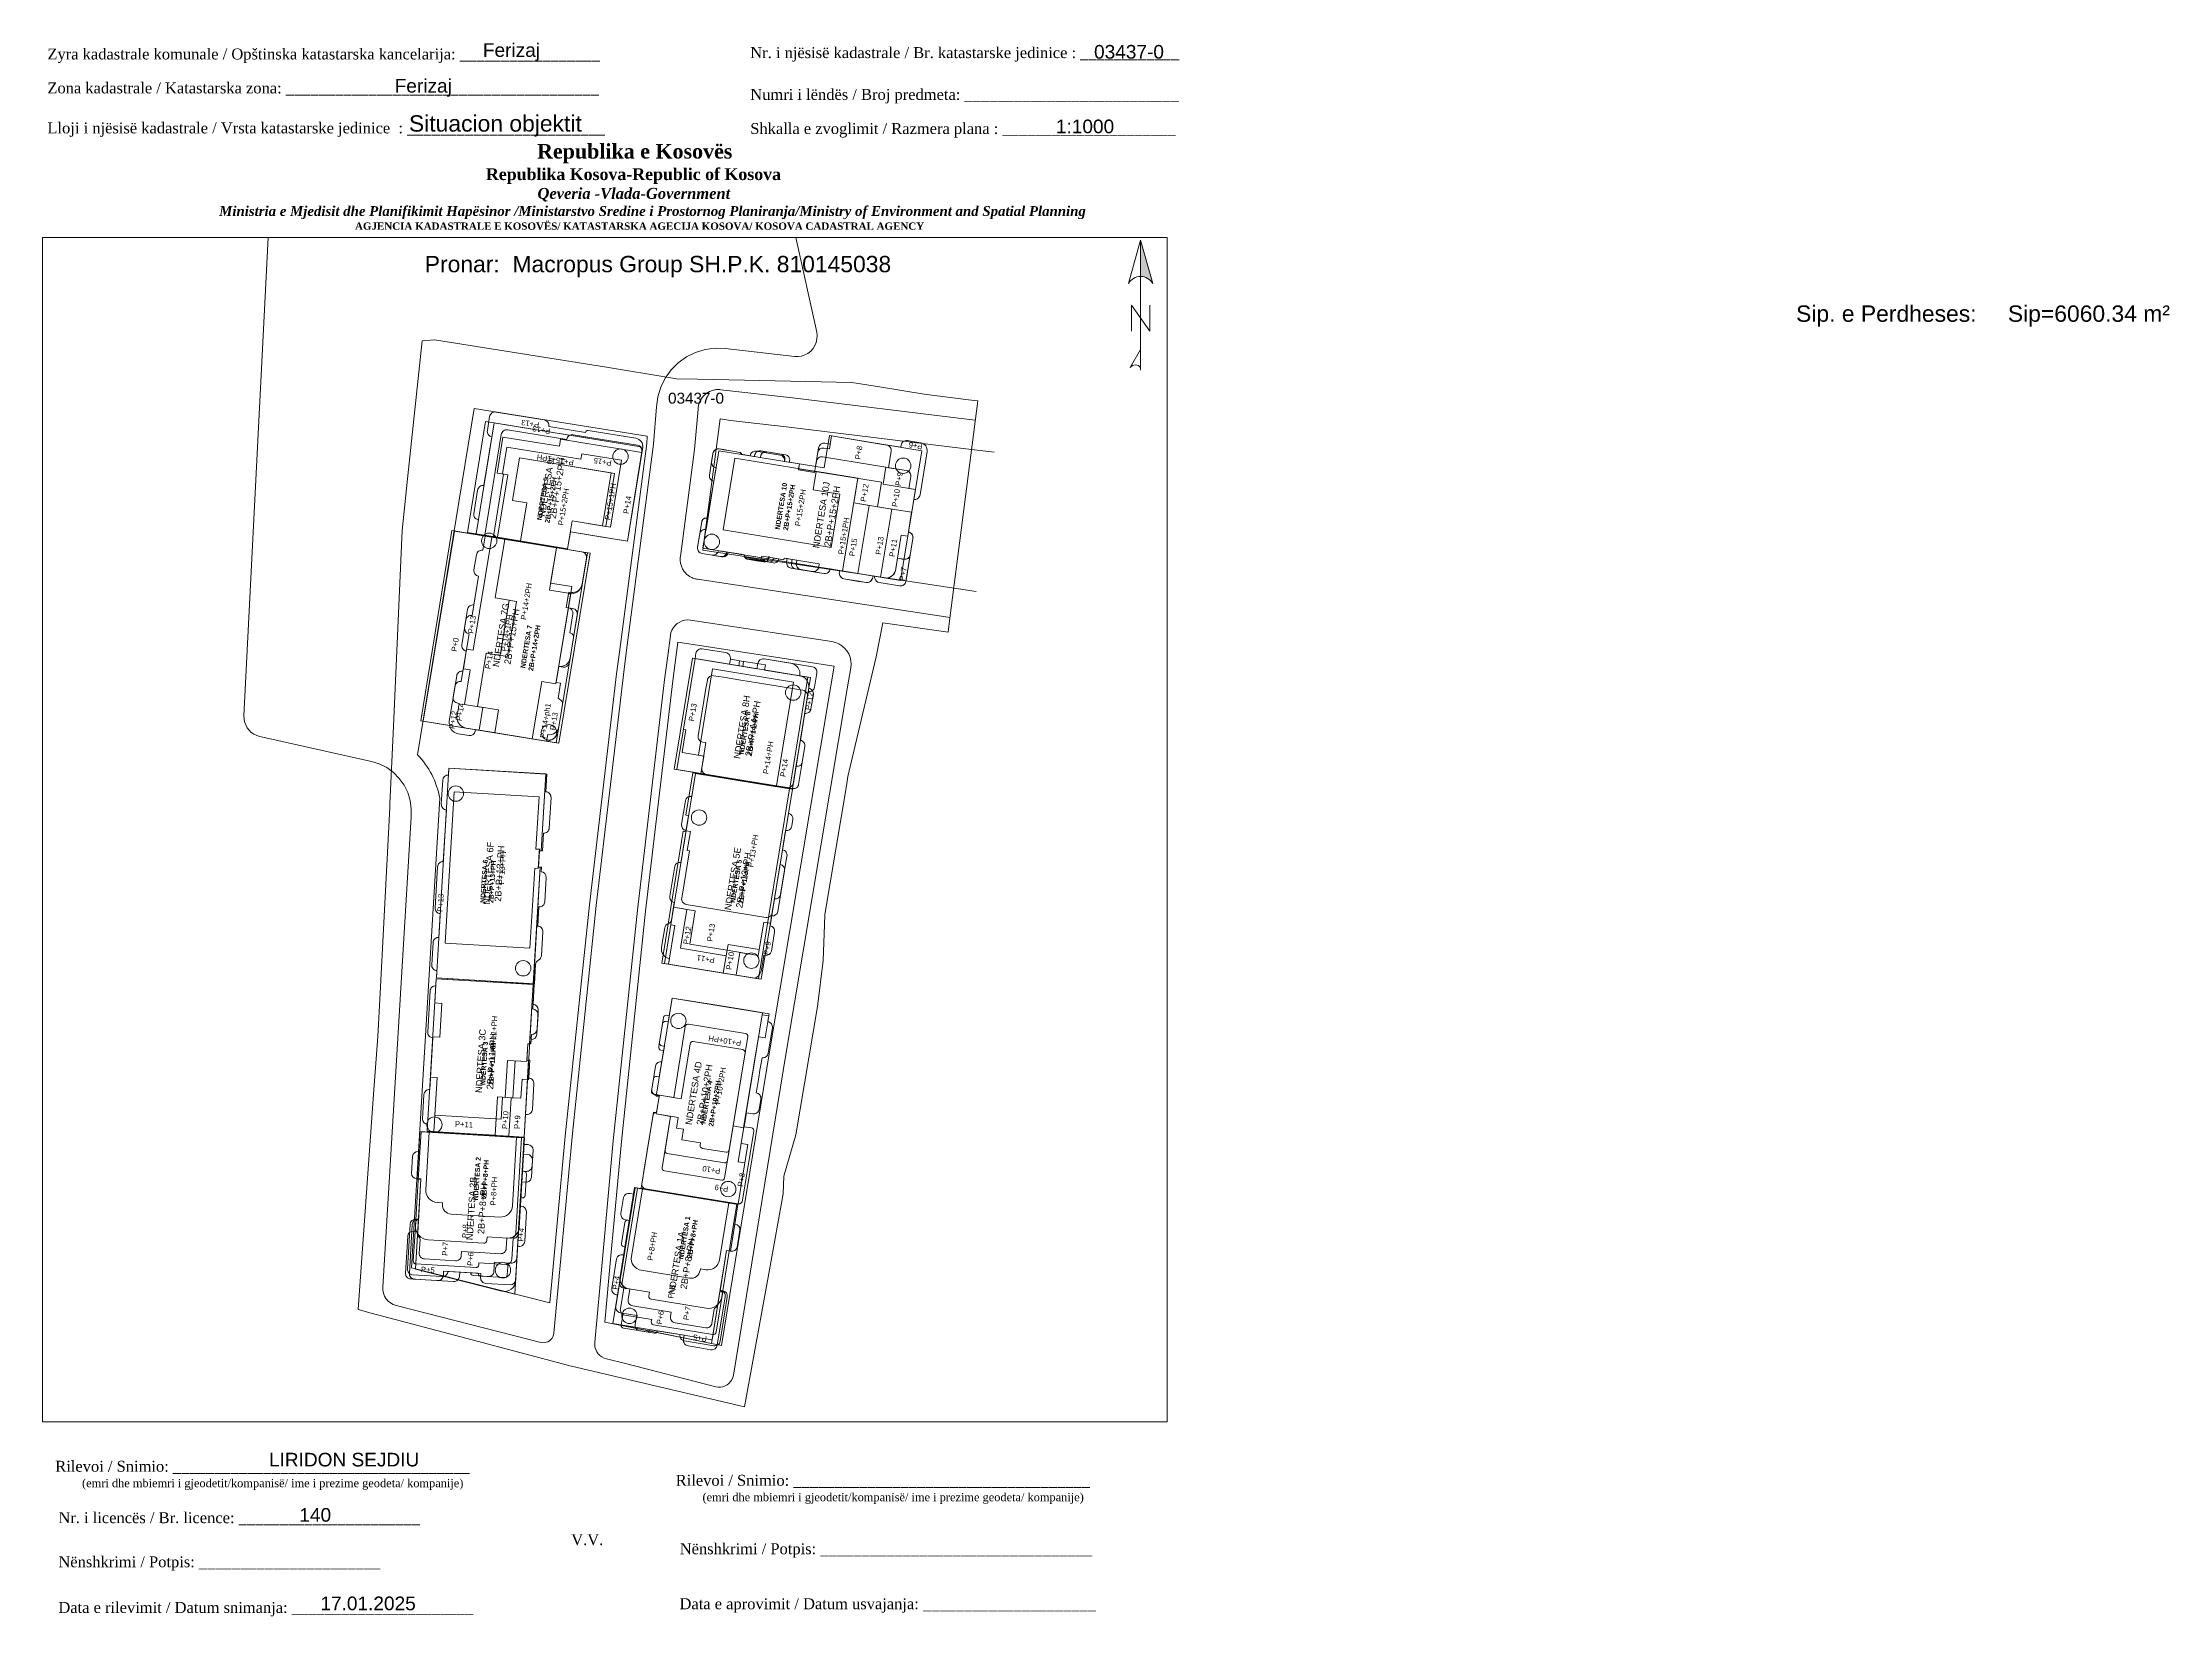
# Paper-space layout 'Urbanizem' of a CAD drawing. Header units: metres, sheet in millimetres. Extents: x 0 to 390, y 2 to 291.
# The model-space entities are those that its viewports show. They can reach past a viewport. Long polylines and large blocks are cut down to what shows.
import ezdxf

# ---------------------------------------------------------------- set-up
doc = ezdxf.new("R2010")
doc.units = ezdxf.units.M
doc.linetypes.add('Long Dashed', pattern=[5291.666508, 3174.999952, -2116.666555])
doc.layers.get('0').update_dxf_attribs({"lineweight": 0})
for name, color, linetype, lineweight, true_color in [('2D Drafting - General_Pen_No__106', 171, 'Continuous', 0, 0xaaaaff), ('2D Drafting - General_Pen_No__112', 7, 'Continuous', 0, 0xd5aaaa), ('A - Situacioni_Pen_No__103', 7, 'Continuous', 0, 0xffcc99), ('A - Situacioni_Pen_No__104', 7, 'Continuous', 0, 0x96e196), ('Drawing & Figure_Pen_No__112', 7, 'Continuous', 0, 0xd5aaaa)]:
    doc.layers.add(name, color=color, linetype=linetype, lineweight=lineweight, true_color=true_color)
for name, color, linetype, lineweight in [('A - Ndertesa 5 - 2D Drafting - General_Pen_No__20', 1, 'Continuous', 0), ('A - Situacioni 2D_Pen_No__42', 8, 'Continuous', 0), ('etazhat', 8, 'Continuous', 0), ('Korniza e jashtme', 7, 'Continuous', 0), ('Parcela Baze', 7, 'Continuous', 0), ('ParcRePo', 7, 'Continuous', 0), ('perdhesa projekt', 1, 'Continuous', 0), ('urbanizem', 1, 'Continuous', 0)]:
    doc.layers.add(name, color=color, linetype=linetype, lineweight=lineweight)
doc.styles.add('GENERATED_STYLE_1', font='arial.ttf')
doc.styles.add('GENERATED_STYLE_6', font='arialbd.ttf')
doc.styles.get("Standard").update_dxf_attribs({"font": 'arial.ttf'})

# ---------------------------------------------------------------- blocks, each defined once
blk = doc.blocks.new('*U45')
at = {"linetype": 'ByBlock', "lineweight": -2}
blk.add_hatch(color=0, dxfattribs=at).paths.add_polyline_path([(0, 562), (0, 301, -0.269143), (87, 250)])
at = {"color": 0, "linetype": 'ByBlock', "lineweight": -2}
for points in [[(87, 250, 0.580323), (-87, 250), (0, 562), (87, 250), (0, 562), (0, 300)], [(0, -356, 0.5), (-75, -356), (0, -225)]]:
    blk.add_lwpolyline(points, format="xyb", dxfattribs=at)
for points in [[(0, -375), (0, 562)], [(-66, -94), (-66, 94), (66, -94), (66, 94)]]:
    blk.add_lwpolyline(points, dxfattribs=at)

msp = doc.modelspace()

# ---------------------------------------------------------------- linework, layer by layer
at = {"layer": '2D Drafting - General_Pen_No__106', "color": 161, "linetype": 'Continuous', "true_color": 0xaaaaff}
for points in [[(7511402.6, 4692335.52), (7511405.42, 4692352.74), (7511376.6, 4692357.45), (7511373.28, 4692337.12), (7511391.63, 4692334.12), (7511392.14, 4692337.23)], [(7511402.6, 4692335.52), (7511405.42, 4692352.74), (7511376.6, 4692357.45), (7511373.28, 4692337.12), (7511391.63, 4692334.12), (7511392.14, 4692337.23)], [(7511416.45, 4692334.22), (7511452.66, 4692328.3), (7511456.55, 4692352.08), (7511439.62, 4692354.84), (7511438.65, 4692348.93), (7511419.37, 4692352.08)], [(7511416.45, 4692334.22), (7511452.66, 4692328.3), (7511456.55, 4692352.08), (7511439.62, 4692354.84), (7511438.65, 4692348.93), (7511419.37, 4692352.08)], [(7511365.19, 4692302.53), (7511390.06, 4692298.47), (7511395.76, 4692333.3), (7511370.88, 4692337.36)], [(7511365.19, 4692302.53), (7511390.06, 4692298.47), (7511395.76, 4692333.3), (7511370.88, 4692337.36)], [(7511432.85, 4692290.18), (7511436.18, 4692310.51), (7511415.01, 4692313.97), (7511411.68, 4692293.64)], [(7511432.85, 4692290.18), (7511436.18, 4692310.51), (7511415.01, 4692313.97), (7511411.68, 4692293.64)], [(7511387.64, 4692292.83), (7511386.8, 4692278.76), (7511386.46, 4692278.78), (7511386.28, 4692275.79), (7511386.62, 4692275.77), (7511385.34, 4692254.4), (7511367.58, 4692255.47), (7511369.88, 4692293.9)], [(7511387.64, 4692292.83), (7511386.8, 4692278.76), (7511386.46, 4692278.78), (7511386.28, 4692275.79), (7511386.62, 4692275.77), (7511385.34, 4692254.4), (7511367.58, 4692255.47), (7511369.88, 4692293.9)], [(7511432.83, 4692290.03), (7511415.07, 4692292.94), (7511409.37, 4692258.1), (7511427.14, 4692255.21)], [(7511432.83, 4692290.03), (7511415.07, 4692292.94), (7511409.37, 4692258.1), (7511427.14, 4692255.21)], [(7511385.33, 4692254.25), (7511383.66, 4692226.31), (7511365.9, 4692227.37), (7511367.57, 4692255.32)], [(7511385.33, 4692254.25), (7511383.66, 4692226.31), (7511365.9, 4692227.37), (7511367.57, 4692255.32)], [(7511422.89, 4692214.04), (7511424.12, 4692221.59), (7511422.89, 4692221.79), (7511427.35, 4692249.08), (7511410.82, 4692251.78), (7511407.88, 4692233.82), (7511408.42, 4692233.73), (7511407.94, 4692230.77), (7511407.4, 4692230.86), (7511405.12, 4692216.95)], [(7511422.89, 4692214.04), (7511424.12, 4692221.59), (7511422.89, 4692221.79), (7511427.35, 4692249.08), (7511410.82, 4692251.78), (7511407.88, 4692233.82), (7511408.42, 4692233.73), (7511407.94, 4692230.77), (7511407.4, 4692230.86), (7511405.12, 4692216.95)], [(7511383.65, 4692226.15), (7511381.94, 4692197.54), (7511363.78, 4692202.17), (7511364.76, 4692218.62), (7511364.07, 4692218.66), (7511364.58, 4692227.3)], [(7511383.65, 4692226.15), (7511381.94, 4692197.54), (7511363.78, 4692202.17), (7511364.76, 4692218.62), (7511364.07, 4692218.66), (7511364.58, 4692227.3)], [(7511418, 4692188.45), (7511420.79, 4692205.52), (7511421.48, 4692205.41), (7511422.87, 4692213.94), (7511404.02, 4692217.02), (7511399.95, 4692192.11)], [(7511418, 4692188.45), (7511420.79, 4692205.52), (7511421.48, 4692205.41), (7511422.87, 4692213.94), (7511404.02, 4692217.02), (7511399.95, 4692192.11)]]:
    msp.add_lwpolyline(points, close=True, dxfattribs=at)
at = {"layer": '2D Drafting - General_Pen_No__112', "color": 9, "linetype": 'Continuous', "true_color": 0xd5aaaa}
for points in [[(7511375.28, 4692339.48), (7511374.86, 4692336.86), (7511391.63, 4692334.12), (7511392.14, 4692337.23), (7511398.05, 4692336.26), (7511402.6, 4692335.52), (7511404.1, 4692344.7), (7511405.4, 4692352.64, 0.414214), (7511404.16, 4692354.36), (7511395.38, 4692355.8, 0.3802), (7511394.92, 4692355.47), (7511394.91, 4692355.42), (7511388.18, 4692356.52, 0.414214), (7511387.36, 4692357.72), (7511378.5, 4692359.17, 0.414214), (7511377.35, 4692358.34), (7511376.93, 4692355.78, 0.414214), (7511377.76, 4692354.63), (7511376.3, 4692345.69, 0.414214), (7511375.15, 4692344.86), (7511374.44, 4692340.53, 0.414214), (7511375.19, 4692339.5)], [(7511451.17, 4692329.2, 0.19329), (7511451.8, 4692330.45), (7511452.11, 4692332.37), (7511453.29, 4692332.17, 0.41414), (7511454.44, 4692333), (7511454.62, 4692334.09), (7511454.93, 4692336.01, 0.414214), (7511454.11, 4692337.16), (7511455.39, 4692344.98), (7511454.2, 4692345.17), (7511454.55, 4692347.29, 0.414214), (7511453.72, 4692348.43), (7511450.46, 4692348.97), (7511450.96, 4692351.98, 0.414214), (7511450.13, 4692353.12), (7511446.83, 4692353.66), (7511440.02, 4692354.78), (7511439.63, 4692352.41), (7511438.64, 4692352.57, 0.41421), (7511437.49, 4692351.74), (7511437.08, 4692349.19), (7511436.9, 4692348.1), (7511435.81, 4692348.28), (7511433.94, 4692348.59), (7511434.12, 4692349.67), (7511431.4, 4692350.12, 0.414214), (7511430.58, 4692351.26), (7511426.23, 4692351.97, 0.085253), (7511425.9, 4692351.97, 0.31774), (7511425.09, 4692351.15), (7511423.8, 4692351.36), (7511423.65, 4692351.38), (7511423.51, 4692351.41, 0.414214), (7511423.24, 4692351.77), (7511422.57, 4692351.88), (7511421.14, 4692352.12), (7511420.25, 4692352.26), (7511419.42, 4692352.4, 0.414214), (7511418.28, 4692351.57), (7511418.03, 4692350.09, 0.414214), (7511418.86, 4692348.94), (7511418.46, 4692346.48), (7511417.35, 4692339.7), (7511417.07, 4692338.02), (7511417.01, 4692337.65, 0.414214), (7511415.86, 4692336.82), (7511415.47, 4692334.38, 0.414214), (7511416.29, 4692333.23), (7511416.64, 4692333.17), (7511418.12, 4692332.93, 0.414153), (7511419.27, 4692333.76), (7511419.96, 4692333.65), (7511421.08, 4692333.46), (7511423.42, 4692333.08), (7511423.51, 4692333.07), (7511423.87, 4692333.01), (7511424.02, 4692332.98, 0.414214), (7511424.6, 4692332.18), (7511426.27, 4692331.9, 0.227735), (7511426.94, 4692332.1, 0.170404), (7511427.19, 4692332.57), (7511427.22, 4692332.76), (7511428.52, 4692332.55, 0.056082), (7511428.57, 4692332.74), (7511428.54, 4692332.55), (7511431.27, 4692332.1), (7511431.32, 4692332.4), (7511433.66, 4692332.01), (7511433.65, 4692331.92), (7511433.61, 4692331.72), (7511433.56, 4692331.42, 0.103244), (7511433.58, 4692331.01, 0.298217), (7511434.39, 4692330.27), (7511438.62, 4692329.58, 0.298217), (7511439.62, 4692330.03, 0.103244), (7511439.77, 4692330.41), (7511441.2, 4692330.17), (7511441.5, 4692330.13, 0.414214), (7511442.26, 4692328.58), (7511444.98, 4692328.14), (7511445.97, 4692327.98), (7511446.42, 4692327.9, 0.414214), (7511447.63, 4692329.12), (7511447.92, 4692329.08), (7511450, 4692328.74, 0.17514)], [(7511432.61, 4692330.56), (7511434.39, 4692330.27), (7511438.62, 4692329.58, 0.298217), (7511439.62, 4692330.03, 0.103244), (7511439.77, 4692330.41), (7511441.2, 4692330.17), (7511447.92, 4692329.08, 0.103244), (7511447.94, 4692328.67, 0.298217), (7511448.75, 4692327.93), (7511451.02, 4692327.56), (7511452.5, 4692327.31, 0.298217), (7511453.5, 4692327.76, 0.103244), (7511453.65, 4692328.14), (7511453.85, 4692329.37), (7511453.87, 4692329.52), (7511454.93, 4692336.01, 0.414214), (7511454.11, 4692337.16), (7511455.09, 4692343.15, 0.414214), (7511456.24, 4692343.98), (7511457.53, 4692351.91, 0.414214), (7511456.38, 4692353.52), (7511455.29, 4692353.7), (7511455.09, 4692353.73), (7511453.91, 4692353.92, 0.414214), (7511452.76, 4692353.1), (7511452.7, 4692352.7), (7511446.83, 4692353.66), (7511440.02, 4692354.78), (7511439.77, 4692353.3), (7511438.79, 4692353.46, 0.41421), (7511437.64, 4692352.63), (7511437.08, 4692349.19), (7511436.9, 4692348.1), (7511435.81, 4692348.28), (7511433.94, 4692348.59), (7511434.12, 4692349.67), (7511431.4, 4692350.12), (7511431.45, 4692350.41, 0.414214), (7511430.71, 4692351.45), (7511428.14, 4692351.86, 0.162278), (7511427.52, 4692351.76, 0.236068), (7511426.99, 4692351.04), (7511426.96, 4692350.84), (7511425.09, 4692351.15), (7511423.8, 4692351.36), (7511423.65, 4692351.38), (7511423.51, 4692351.41, 0.414214), (7511423.24, 4692351.77), (7511422.57, 4692351.88), (7511421.14, 4692352.12), (7511420.25, 4692352.26), (7511419.42, 4692352.4, 0.414214), (7511418.28, 4692351.57), (7511417.95, 4692349.6), (7511417.63, 4692347.62, 0.414214), (7511418.46, 4692346.48), (7511417.35, 4692339.7), (7511417.15, 4692339.73, 0.414214), (7511416.23, 4692339.07), (7511415.47, 4692334.38, 0.414214), (7511416.29, 4692333.23), (7511416.64, 4692333.17), (7511418.12, 4692332.93), (7511419.93, 4692332.64, 0.298217), (7511420.93, 4692333.08, 0.103244), (7511421.08, 4692333.46), (7511423.42, 4692333.08), (7511423.51, 4692333.07), (7511423.87, 4692333.01), (7511424.02, 4692332.98, 0.414214), (7511424.6, 4692332.18), (7511426.27, 4692331.9), (7511427.59, 4692331.69, 0.414214), (7511428.51, 4692332.35), (7511428.54, 4692332.55), (7511430.31, 4692332.26), (7511431.27, 4692332.1), (7511431.32, 4692332.4), (7511431.88, 4692332.3), (7511431.79, 4692331.71, 0.414214)], [(7511451.17, 4692329.21, 0.19329), (7511451.8, 4692330.46), (7511452.11, 4692332.38), (7511453.29, 4692332.18, 0.41414), (7511454.44, 4692333.01), (7511454.62, 4692334.1), (7511454.94, 4692336.02, 0.435958), (7511454.11, 4692337.17), (7511455.09, 4692343.16), (7511455.39, 4692344.98), (7511449.49, 4692345.94), (7511449.99, 4692349.04), (7511438.38, 4692350.95, 0.414214), (7511437.23, 4692350.13), (7511437.08, 4692349.2), (7511436.9, 4692348.11), (7511435.81, 4692348.29), (7511433.94, 4692348.6), (7511434.12, 4692349.68), (7511431.4, 4692350.13, 0.414214), (7511430.58, 4692351.27), (7511426.24, 4692351.98, 0.085253), (7511425.9, 4692351.98, 0.31774), (7511425.09, 4692351.16), (7511423.8, 4692351.37), (7511423.66, 4692351.39), (7511423.51, 4692351.42, 0.414214), (7511423.24, 4692351.78), (7511422.57, 4692351.89), (7511421.14, 4692352.13), (7511420.25, 4692352.27), (7511419.43, 4692352.41, 0.414214), (7511418.28, 4692351.58), (7511418.03, 4692350.1, 0.414214), (7511418.86, 4692348.95), (7511418.46, 4692346.49), (7511417.35, 4692339.71), (7511417.07, 4692338.03), (7511417.01, 4692337.66, 0.414214), (7511415.87, 4692336.83), (7511415.47, 4692334.39, 0.414214), (7511416.29, 4692333.24), (7511416.64, 4692333.18), (7511418.12, 4692332.94), (7511419.7, 4692332.69, 0.414214), (7511420.84, 4692333.51), (7511421.08, 4692333.47), (7511423.43, 4692333.09), (7511423.51, 4692333.08), (7511423.87, 4692333.02), (7511424.02, 4692332.99), (7511424.02, 4692332.99, 0.414214), (7511424.51, 4692332.3), (7511429.38, 4692331.51, 0.414214), (7511430.3, 4692332.17), (7511430.32, 4692332.27), (7511431.27, 4692332.11), (7511431.32, 4692332.41), (7511433.66, 4692332.02), (7511433.65, 4692331.93), (7511433.61, 4692331.73), (7511433.57, 4692331.43, 0.103244), (7511433.58, 4692331.02, 0.298217), (7511434.39, 4692330.28), (7511438.62, 4692329.59, 0.298217), (7511439.63, 4692330.04, 0.103244), (7511439.77, 4692330.42), (7511441.2, 4692330.18), (7511441.5, 4692330.14, 0.414214), (7511442.26, 4692328.59), (7511444.99, 4692328.15), (7511445.97, 4692327.99), (7511446.42, 4692327.91, 0.414214), (7511447.63, 4692329.13), (7511447.92, 4692329.08), (7511450, 4692328.75, 0.17514)], [(7511448.75, 4692327.93), (7511452.5, 4692327.31, 0.41414), (7511453.65, 4692328.14), (7511454.62, 4692334.1), (7511454.94, 4692336.02, 0.435958), (7511454.11, 4692337.17), (7511455.09, 4692343.16), (7511455.39, 4692344.98), (7511454.2, 4692345.17), (7511454.55, 4692347.29, 0.414214), (7511453.72, 4692348.43), (7511449.99, 4692349.04), (7511438.38, 4692350.95, 0.414214), (7511437.23, 4692350.13), (7511437.08, 4692349.2), (7511436.9, 4692348.11), (7511435.81, 4692348.29), (7511433.94, 4692348.6), (7511434.12, 4692349.68), (7511431.4, 4692350.13, 0.414214), (7511430.58, 4692351.27), (7511426.24, 4692351.98, 0.085253), (7511425.9, 4692351.98, 0.31774), (7511425.09, 4692351.16), (7511423.8, 4692351.37), (7511423.66, 4692351.39), (7511423.51, 4692351.42, 0.414214), (7511423.24, 4692351.78), (7511422.57, 4692351.89), (7511421.14, 4692352.13), (7511420.25, 4692352.27), (7511419.43, 4692352.41, 0.414214), (7511418.28, 4692351.58), (7511418.03, 4692350.1, 0.414214), (7511418.86, 4692348.95), (7511418.46, 4692346.49), (7511417.35, 4692339.71), (7511417.07, 4692338.03), (7511417.01, 4692337.66, 0.414214), (7511415.87, 4692336.83), (7511415.47, 4692334.39, 0.414214), (7511416.29, 4692333.24), (7511416.64, 4692333.18), (7511418.12, 4692332.94), (7511419.7, 4692332.69, 0.414214), (7511420.84, 4692333.51), (7511421.08, 4692333.47), (7511423.43, 4692333.09), (7511423.51, 4692333.08), (7511423.87, 4692333.02), (7511424.02, 4692332.99), (7511424.02, 4692332.99, 0.414214), (7511424.51, 4692332.3), (7511429.38, 4692331.51, 0.414214), (7511430.3, 4692332.17), (7511430.32, 4692332.27), (7511431.27, 4692332.11), (7511431.32, 4692332.41), (7511433.66, 4692332.02), (7511433.65, 4692331.93), (7511433.61, 4692331.73), (7511433.57, 4692331.43, 0.103244), (7511433.58, 4692331.02, 0.298217), (7511434.39, 4692330.28), (7511438.62, 4692329.59, 0.298217), (7511439.63, 4692330.04, 0.103244), (7511439.77, 4692330.42), (7511441.2, 4692330.18), (7511441.5, 4692330.14, 0.414214), (7511442.26, 4692328.59), (7511444.99, 4692328.15), (7511445.97, 4692327.99), (7511446.42, 4692327.91, 0.414214), (7511447.63, 4692329.13), (7511447.92, 4692329.08, 0.105606), (7511447.94, 4692328.67, 0.298217)], [(7511442.05, 4692330.03), (7511437.66, 4692330.75), (7511437.76, 4692331.34), (7511431.32, 4692332.4), (7511431.27, 4692332.1), (7511429.43, 4692332.4, -0.430597), (7511428.5, 4692331.69), (7511424.47, 4692332.35, -0.414214), (7511424.02, 4692332.98), (7511419.27, 4692333.76, -0.414153), (7511418.12, 4692332.93), (7511416.29, 4692333.23, -0.414214), (7511415.47, 4692334.38), (7511415.86, 4692336.82, -0.414214), (7511417.01, 4692337.65), (7511418.46, 4692346.48, -0.414214), (7511417.63, 4692347.62), (7511418.28, 4692351.57, -0.414214), (7511419.42, 4692352.4), (7511423.24, 4692351.77), (7511423.51, 4692351.41), (7511426.96, 4692350.84), (7511426.99, 4692351.04, -0.414214), (7511428.14, 4692351.86), (7511431.6, 4692351.3, -0.414214), (7511432.34, 4692350.27), (7511432.29, 4692349.97), (7511434.12, 4692349.67), (7511433.94, 4692348.59), (7511436.9, 4692348.1), (7511436.94, 4692348.34), (7511444.83, 4692347.05)], [(7511434.39, 4692330.27), (7511436.51, 4692329.93, 0.414214), (7511437.66, 4692330.75), (7511439.77, 4692330.41), (7511441.2, 4692330.17), (7511442.2, 4692330.01), (7511444.86, 4692329.58), (7511446.9, 4692342.06), (7511444.09, 4692342.52), (7511444.83, 4692347.05), (7511438.52, 4692348.08), (7511436.94, 4692348.34), (7511436.9, 4692348.1), (7511435.81, 4692348.28), (7511433.94, 4692348.59), (7511433.98, 4692348.82), (7511434.12, 4692349.67), (7511431.4, 4692350.12, 0.414214), (7511430.58, 4692351.26), (7511426.23, 4692351.97, 0.085253), (7511425.9, 4692351.97, 0.31774), (7511425.09, 4692351.15), (7511423.51, 4692351.41, 0.414214), (7511423.24, 4692351.77), (7511422.57, 4692351.88), (7511421.14, 4692352.12), (7511420.25, 4692352.26), (7511419.42, 4692352.4, 0.414214), (7511418.28, 4692351.57), (7511418.25, 4692351.39), (7511417.95, 4692349.6), (7511417.63, 4692347.62, 0.414214), (7511418.46, 4692346.48), (7511417.35, 4692339.7), (7511417.15, 4692339.73, 0.414214), (7511416.23, 4692339.07), (7511415.86, 4692336.82), (7511415.47, 4692334.38, 0.414214), (7511416.29, 4692333.23), (7511416.64, 4692333.17), (7511418.12, 4692332.93), (7511419.93, 4692332.64, 0.298217), (7511420.93, 4692333.08, 0.103244), (7511421.08, 4692333.46), (7511423.42, 4692333.08), (7511423.51, 4692333.07), (7511423.87, 4692333.01), (7511424.02, 4692332.98, 0.396586), (7511424.37, 4692332.52), (7511424.94, 4692332.43), (7511427.24, 4692332.05), (7511427.54, 4692332, 0.350001), (7511428.52, 4692332.55), (7511431.27, 4692332.1), (7511431.32, 4692332.4), (7511431.88, 4692332.3), (7511431.79, 4692331.71, 0.414214), (7511432.61, 4692330.56)], [(7511449.01, 4692328.9), (7511451.05, 4692341.38), (7511444.09, 4692342.52), (7511444.83, 4692347.05), (7511433.97, 4692348.78), (7511434.12, 4692349.67), (7511432.29, 4692349.97), (7511432.34, 4692350.27, 0.414214), (7511431.6, 4692351.3), (7511427.06, 4692352.04, 0.414214), (7511425.91, 4692351.22), (7511425.87, 4692351.02), (7511423.51, 4692351.41), (7511423.24, 4692351.77), (7511419.42, 4692352.4, 0.414214), (7511418.28, 4692351.57), (7511417.63, 4692347.62, 0.414214), (7511418.46, 4692346.48), (7511417.25, 4692339.71, 0.440818), (7511416.23, 4692339.07), (7511415.47, 4692334.38, 0.414214), (7511416.29, 4692333.23), (7511419.93, 4692332.64, 0.414214), (7511421.08, 4692333.46), (7511424.02, 4692332.98, 0.414214), (7511424.6, 4692332.18), (7511427.59, 4692331.69, 0.414214), (7511428.51, 4692332.35), (7511428.54, 4692332.55), (7511431.27, 4692332.1), (7511431.32, 4692332.4), (7511432.77, 4692332.16), (7511432.66, 4692331.47, 0.414214), (7511433.4, 4692330.44), (7511436.51, 4692329.93, 0.414214), (7511437.66, 4692330.75)], [(7511449.01, 4692328.9), (7511451.05, 4692341.38), (7511448.41, 4692341.81), (7511449.15, 4692346.34), (7511433.97, 4692348.78), (7511434.12, 4692349.67), (7511432.29, 4692349.97), (7511432.34, 4692350.27, 0.414214), (7511431.6, 4692351.3), (7511427.06, 4692352.04, 0.414214), (7511425.91, 4692351.22), (7511425.87, 4692351.02), (7511423.51, 4692351.41), (7511423.24, 4692351.77), (7511419.42, 4692352.4, 0.414214), (7511418.28, 4692351.57), (7511417.63, 4692347.62, 0.414214), (7511418.46, 4692346.48), (7511417.25, 4692339.71, 0.440818), (7511416.23, 4692339.07), (7511415.47, 4692334.38, 0.414214), (7511416.29, 4692333.23), (7511419.93, 4692332.64, 0.414214), (7511421.08, 4692333.46), (7511424.02, 4692332.98, 0.414214), (7511424.6, 4692332.18), (7511427.59, 4692331.69, 0.414214), (7511428.51, 4692332.35), (7511428.54, 4692332.55), (7511431.27, 4692332.1), (7511431.32, 4692332.4), (7511432.77, 4692332.16), (7511432.66, 4692331.47, 0.414214), (7511433.4, 4692330.44), (7511436.51, 4692329.93, 0.414214), (7511437.66, 4692330.75)], [(7511450, 4692328.74, 0.383121), (7511451.8, 4692330.47), (7511452.8, 4692336.59), (7511453.98, 4692336.39), (7511454.7, 4692340.79), (7511448.41, 4692341.81), (7511449.15, 4692346.34), (7511433.97, 4692348.78), (7511434.12, 4692349.67), (7511432.29, 4692349.97), (7511432.34, 4692350.27, 0.414214), (7511431.6, 4692351.3), (7511427.06, 4692352.04, 0.414214), (7511425.91, 4692351.22), (7511425.87, 4692351.02), (7511423.51, 4692351.41), (7511423.24, 4692351.77), (7511419.42, 4692352.4, 0.414214), (7511418.28, 4692351.57), (7511417.63, 4692347.62, 0.414214), (7511418.46, 4692346.48), (7511417.25, 4692339.71, 0.440818), (7511416.23, 4692339.07), (7511415.47, 4692334.38, 0.414214), (7511416.29, 4692333.23), (7511419.93, 4692332.64, 0.414214), (7511421.08, 4692333.46), (7511424.02, 4692332.98, 0.414214), (7511424.6, 4692332.18), (7511427.59, 4692331.69, 0.414214), (7511428.51, 4692332.35), (7511428.54, 4692332.55), (7511431.27, 4692332.1), (7511431.32, 4692332.4), (7511432.77, 4692332.16), (7511432.66, 4692331.47, 0.414214), (7511433.4, 4692330.44), (7511436.51, 4692329.93, 0.414214), (7511437.66, 4692330.75)], [(7511373.57, 4692299.89, 0.414195), (7511374.72, 4692300.71), (7511374.76, 4692300.96), (7511387.79, 4692298.83), (7511387.99, 4692300.06, 0.414214), (7511390.06, 4692301.55), (7511390.7, 4692305.5, 0.414214), (7511389.88, 4692306.64), (7511390.34, 4692309.45), (7511389.55, 4692309.58), (7511390.03, 4692312.55), (7511390.82, 4692312.42, 0.414213), (7511391.97, 4692313.24), (7511393.41, 4692322.03, 0.414214), (7511392.58, 4692323.17), (7511392.58, 4692323.17), (7511391.4, 4692323.37), (7511391.8, 4692325.86, 0.414213), (7511394.33, 4692327.68), (7511395.1, 4692332.39, 0.414214), (7511394.27, 4692333.54), (7511394.27, 4692333.54), (7511376.51, 4692336.44), (7511376.08, 4692333.83, 0.414214), (7511374.93, 4692333), (7511374.48, 4692330.24, 0.414214), (7511375.31, 4692329.09), (7511374.13, 4692321.88, 0.414214), (7511372.98, 4692321.06), (7511372.24, 4692316.52, 0.414214), (7511373.07, 4692315.37), (7511372.15, 4692309.8, 0.414238), (7511371.01, 4692308.97), (7511369.95, 4692302.5, 0.414186), (7511371.6, 4692300.21)], [(7511376.51, 4692336.44), (7511376.08, 4692333.83, 0.414216), (7511374.93, 4692333), (7511374.48, 4692330.24, 0.414214), (7511375.31, 4692329.09), (7511374.45, 4692323.81, 0.414214), (7511373.3, 4692322.98), (7511372.76, 4692319.68, 0.414214), (7511373.58, 4692318.53), (7511372.46, 4692311.67, 0.414214), (7511371.31, 4692310.85), (7511370.67, 4692306.95, 0.414231), (7511371.5, 4692305.8), (7511371.75, 4692305.76), (7511371.39, 4692303.54, 0.414214), (7511373.04, 4692301.24), (7511387.79, 4692298.83), (7511387.99, 4692300.06, 0.414214), (7511390.06, 4692301.55), (7511390.7, 4692305.5, 0.414214), (7511389.88, 4692306.64), (7511390.34, 4692309.46), (7511389.55, 4692309.59), (7511390.03, 4692312.55), (7511390.82, 4692312.42, 0.414213), (7511391.97, 4692313.24), (7511393.41, 4692322.03, 0.414214), (7511392.58, 4692323.17), (7511391.4, 4692323.37), (7511391.8, 4692325.86, 0.414214), (7511394.33, 4692327.68), (7511395.1, 4692332.39, 0.414214), (7511394.27, 4692333.54)], [(7511377.74, 4692336.24), (7511374.35, 4692315.51), (7511373.12, 4692315.72), (7511372.53, 4692312.11), (7511373.77, 4692311.91), (7511372.74, 4692305.6), (7511376.09, 4692305.05), (7511375.41, 4692300.85), (7511387.4, 4692298.89, 0.414227), (7511389.93, 4692300.76), (7511390.7, 4692305.5, 0.414214), (7511389.88, 4692306.64), (7511390.34, 4692309.45), (7511389.55, 4692309.58), (7511390.03, 4692312.55, 0.414214), (7511392.1, 4692314.04), (7511392.71, 4692317.79, 0.414214), (7511392.05, 4692318.7), (7511392.61, 4692322.16, 0.413261), (7511391.79, 4692323.3), (7511391.4, 4692323.37), (7511391.86, 4692326.18), (7511392.21, 4692326.12, 0.421237), (7511394.32, 4692327.6), (7511395.1, 4692332.39, 0.414214), (7511394.27, 4692333.54)], [(7511416.58, 4692296.03), (7511416.08, 4692292.92), (7511432.85, 4692290.18), (7511432.95, 4692290.17, 0.414214), (7511433.99, 4692290.91), (7511435.12, 4692297.86, 0.414214), (7511434.3, 4692299), (7511435.76, 4692307.95, 0.414214), (7511436.91, 4692308.77), (7511437.32, 4692311.34, 0.414214), (7511436.5, 4692312.49), (7511427.64, 4692313.93, 0.414214), (7511426.49, 4692313.06), (7511426.33, 4692312.12), (7511423.82, 4692312.53), (7511421.32, 4692312.94), (7511421.48, 4692313.88, 0.414214), (7511420.61, 4692315.08), (7511416.32, 4692315.78, 0.414214), (7511415.17, 4692314.96), (7511415.01, 4692313.97), (7511413.43, 4692304.33), (7511412.89, 4692301.02), (7511413.33, 4692300.95), (7511412.65, 4692296.78), (7511416.6, 4692296.13)], [(7511416.58, 4692296.03), (7511416.08, 4692292.92), (7511432.85, 4692290.18), (7511433.52, 4692294.28), (7511433.62, 4692294.26, 0.414214), (7511434.66, 4692295), (7511435.12, 4692297.86, 0.414214), (7511434.3, 4692299), (7511435.76, 4692307.95, 0.414214), (7511436.91, 4692308.77), (7511437.32, 4692311.34, 0.414214), (7511436.5, 4692312.49), (7511427.64, 4692313.93, 0.414214), (7511426.49, 4692313.06), (7511426.33, 4692312.12), (7511423.82, 4692312.53), (7511423.74, 4692312.54), (7511423.89, 4692313.48), (7511421.48, 4692313.88, 0.414214), (7511420.61, 4692315.08), (7511416.32, 4692315.78, 0.414214), (7511415.17, 4692314.96), (7511415.01, 4692313.97), (7511413.43, 4692304.33), (7511412.89, 4692301.02), (7511413.33, 4692300.95), (7511412.65, 4692296.78), (7511416.6, 4692296.13)], [(7511416.58, 4692296.03), (7511416.08, 4692292.92), (7511432.85, 4692290.18), (7511433.56, 4692294.52), (7511434.02, 4692297.33), (7511435.1, 4692303.95, 0.414214), (7511436.25, 4692304.77), (7511436.68, 4692307.39, 0.414214), (7511435.85, 4692308.54, 0.414214), (7511434.2, 4692310.83, 0.414214), (7511432.55, 4692313.13), (7511427.64, 4692313.93, 0.414214), (7511426.49, 4692313.06), (7511426.33, 4692312.12), (7511423.82, 4692312.53), (7511423.74, 4692312.54), (7511423.89, 4692313.48), (7511421.48, 4692313.88, 0.414214), (7511420.61, 4692315.08), (7511416.32, 4692315.78, 0.414214), (7511415.17, 4692314.96), (7511415.01, 4692313.97), (7511413.43, 4692304.33), (7511412.89, 4692301.02), (7511413.33, 4692300.95), (7511412.65, 4692296.78), (7511416.6, 4692296.13)], [(7511369.81, 4692292.65, 0.414069), (7511368.75, 4692291.71), (7511368.49, 4692287.32, 0.414214), (7511369.43, 4692286.26), (7511368.86, 4692276.78, 0.414214), (7511367.8, 4692275.84), (7511367.35, 4692268.3, 0.414214), (7511368.29, 4692267.25), (7511368.03, 4692262.9, 0.414214), (7511366.97, 4692261.97), (7511366.73, 4692257.87, 0.414214), (7511367.66, 4692256.81), (7511367.58, 4692255.47), (7511385.55, 4692254.39), (7511385.76, 4692257.9, -0.267946), (7511386.31, 4692258.74, 0.267946), (7511386.86, 4692259.57), (7511387.12, 4692263.91, 0.414214), (7511386.18, 4692264.97), (7511386.39, 4692268.47, 0.414214), (7511387.45, 4692269.43), (7511387.72, 4692273.87, 0.4142), (7511386.78, 4692274.93), (7511386.83, 4692275.75), (7511386.28, 4692275.79), (7511386.46, 4692278.78), (7511387.01, 4692278.75), (7511387.2, 4692281.99, 0.414214), (7511388.26, 4692282.93), (7511388.6, 4692288.52, 0.414214), (7511387.66, 4692289.58), (7511387.85, 4692292.82), (7511369.88, 4692293.9)], [(7511425.9, 4692255.4, 0.267805), (7511427.17, 4692256.95), (7511427.61, 4692259.63), (7511427.91, 4692259.58, 0.381696), (7511428.99, 4692260.36), (7511429.57, 4692263.87, 0.414214), (7511428.74, 4692265.02), (7511429.55, 4692269.95, 0.39865), (7511430.69, 4692270.78), (7511431.84, 4692277.78, 0.437201), (7511431.02, 4692278.93), (7511431.6, 4692282.48, 0.414233), (7511432.74, 4692283.31), (7511432.94, 4692284.49, 0.414186), (7511432.11, 4692285.64), (7511432.83, 4692290.03), (7511428.88, 4692290.68), (7511415.07, 4692292.94), (7511414.38, 4692288.74, 0.413546), (7511413.23, 4692287.92), (7511412.53, 4692283.62, 0.414214), (7511413.36, 4692282.48), (7511413.31, 4692282.19), (7511412.82, 4692279.22), (7511412.83, 4692279.22), (7511412.74, 4692278.68), (7511412.4, 4692276.6, 0.420039), (7511411.29, 4692275.94), (7511410.38, 4692270.45, 0.414214), (7511411.2, 4692269.3), (7511410.67, 4692266.06, -0.284894), (7511410.12, 4692265.42, 0.281824), (7511409.43, 4692264.64), (7511408.85, 4692261.08, 0.414217), (7511410.33, 4692259.01), (7511410.16, 4692257.97), (7511423.25, 4692255.83)], [(7511415.07, 4692292.94), (7511414.38, 4692288.74, 0.413546), (7511413.23, 4692287.92), (7511412.53, 4692283.62, 0.414214), (7511413.36, 4692282.48), (7511413.31, 4692282.19), (7511412.82, 4692279.22), (7511412.83, 4692279.22), (7511412.74, 4692278.68), (7511412.4, 4692276.6, 0.420039), (7511411.29, 4692275.94), (7511410.38, 4692270.45, 0.414214), (7511411.2, 4692269.3), (7511410.53, 4692265.21), (7511411.32, 4692265.08), (7511410.16, 4692257.97), (7511420.18, 4692256.33), (7511420.86, 4692260.53), (7511426.59, 4692259.59), (7511427.59, 4692265.71), (7511428.82, 4692265.51), (7511429.04, 4692266.84, 0.39865), (7511430.18, 4692267.62), (7511431.41, 4692275.12, 0.414214), (7511430.58, 4692276.27), (7511431.6, 4692282.48, 0.414233), (7511432.74, 4692283.31), (7511432.94, 4692284.49, 0.414186), (7511432.11, 4692285.64), (7511432.83, 4692290.03), (7511428.88, 4692290.68)], [(7511415.07, 4692292.94), (7511414.38, 4692288.74, 0.413546), (7511413.23, 4692287.92), (7511412.53, 4692283.62, 0.414214), (7511413.36, 4692282.48), (7511413.31, 4692282.19), (7511412.82, 4692279.22), (7511412.83, 4692279.22), (7511412.74, 4692278.68), (7511412.4, 4692276.6, 0.420039), (7511411.29, 4692275.94), (7511410.38, 4692270.45, 0.414214), (7511411.2, 4692269.3), (7511410.53, 4692265.21), (7511411.32, 4692265.08), (7511410.16, 4692257.97), (7511422.55, 4692255.95), (7511423.23, 4692260.14), (7511426.59, 4692259.59), (7511427.59, 4692265.71), (7511428.82, 4692265.51), (7511429.04, 4692266.84, 0.39865), (7511430.18, 4692267.62), (7511431.41, 4692275.12, 0.414214), (7511430.58, 4692276.27), (7511431.6, 4692282.48, 0.414233), (7511432.74, 4692283.31), (7511432.94, 4692284.49, 0.414186), (7511432.11, 4692285.64), (7511432.83, 4692290.03), (7511428.88, 4692290.68)], [(7511415.07, 4692292.94), (7511414.38, 4692288.74, 0.413546), (7511413.23, 4692287.92), (7511412.53, 4692283.62, 0.414214), (7511413.36, 4692282.48), (7511413.31, 4692282.19), (7511412.82, 4692279.22), (7511412.83, 4692279.22), (7511412.74, 4692278.68), (7511412.4, 4692276.6, 0.420039), (7511411.29, 4692275.94), (7511410.38, 4692270.45, 0.414214), (7511411.2, 4692269.3), (7511411.06, 4692268.41), (7511415, 4692267.77), (7511414.02, 4692261.65), (7511420.86, 4692260.53), (7511421.04, 4692261.59), (7511426.76, 4692260.66), (7511427.59, 4692265.71), (7511428.82, 4692265.51), (7511429.04, 4692266.84, 0.39865), (7511430.18, 4692267.62), (7511431.41, 4692275.12, 0.414214), (7511430.58, 4692276.27), (7511431.6, 4692282.48, 0.414233), (7511432.74, 4692283.31), (7511432.94, 4692284.49, 0.414186), (7511432.11, 4692285.64), (7511432.83, 4692290.03), (7511428.88, 4692290.68)], [(7511415.07, 4692292.94), (7511414.38, 4692288.74, 0.413546), (7511413.23, 4692287.92), (7511412.53, 4692283.62, 0.414214), (7511413.36, 4692282.48), (7511413.31, 4692282.19), (7511412.82, 4692279.22), (7511412.83, 4692279.22), (7511412.74, 4692278.68), (7511412.4, 4692276.6, 0.420039), (7511411.29, 4692275.94), (7511410.38, 4692270.45, 0.414214), (7511411.2, 4692269.3), (7511411.06, 4692268.41), (7511413.48, 4692268.02), (7511412.32, 4692260.91), (7511420.7, 4692259.54), (7511421.04, 4692261.59), (7511426.76, 4692260.66), (7511427.59, 4692265.71), (7511428.82, 4692265.51), (7511429.04, 4692266.84, 0.39865), (7511430.18, 4692267.62), (7511431.41, 4692275.12, 0.414214), (7511430.58, 4692276.27), (7511431.6, 4692282.48, 0.414233), (7511432.74, 4692283.31), (7511432.94, 4692284.49, 0.414186), (7511432.11, 4692285.64), (7511432.83, 4692290.03), (7511428.88, 4692290.68)], [(7511415.07, 4692292.94), (7511414.38, 4692288.74, 0.413546), (7511413.23, 4692287.92), (7511412.53, 4692283.62, 0.387528), (7511413.35, 4692282.44), (7511414.14, 4692282.31), (7511413.57, 4692278.84), (7511413.97, 4692278.78), (7511412.55, 4692270.1, 0.414214), (7511413.37, 4692268.95), (7511427.98, 4692266.56, 0.414214), (7511429.13, 4692267.39), (7511432.83, 4692290.03)], [(7511383.66, 4692226.3), (7511383.91, 4692230.45), (7511384.12, 4692230.43, 0.414214), (7511385.18, 4692231.37), (7511385.46, 4692236.06, 0.414214), (7511384.52, 4692237.12), (7511384.71, 4692240.37), (7511384.16, 4692240.4), (7511384.34, 4692243.39), (7511384.89, 4692243.36), (7511384.94, 4692244.18, 0.4142), (7511386, 4692245.12), (7511386.26, 4692249.56, 0.414214), (7511385.33, 4692250.62), (7511385.54, 4692254.24), (7511367.57, 4692255.32), (7511367.5, 4692254.02, 0.414214), (7511366.44, 4692253.08), (7511365.99, 4692245.54, 0.414214), (7511366.93, 4692244.49), (7511366.36, 4692235, 0.414214), (7511365.3, 4692234.07), (7511365.04, 4692229.67, 0.414069), (7511365.97, 4692228.61), (7511365.9, 4692227.37)], [(7511385.54, 4692254.24), (7511385.33, 4692250.65, -0.400678), (7511386.26, 4692249.56), (7511386, 4692245.12, -0.4142), (7511384.94, 4692244.18), (7511384.89, 4692243.36), (7511384.34, 4692243.39), (7511384.15, 4692240.15), (7511380.61, 4692240.36), (7511380.2, 4692233.57), (7511379.7, 4692233.6), (7511379.46, 4692229.56), (7511367.33, 4692230.29), (7511367.74, 4692237.19), (7511366.49, 4692237.27), (7511366.94, 4692244.69), (7511368.19, 4692244.61), (7511368.56, 4692250.8), (7511367.31, 4692250.87), (7511367.57, 4692255.32)], [(7511385.54, 4692254.24), (7511385.33, 4692250.65, -0.400678), (7511386.26, 4692249.56), (7511386, 4692245.12, -0.4142), (7511384.94, 4692244.18), (7511384.89, 4692243.36), (7511384.34, 4692243.39), (7511384.15, 4692240.15), (7511382, 4692240.28), (7511381.6, 4692233.49), (7511378.79, 4692233.66), (7511378.37, 4692226.62), (7511367.15, 4692227.29), (7511367.74, 4692237.19), (7511366.49, 4692237.27), (7511366.94, 4692244.69), (7511368.19, 4692244.61), (7511368.56, 4692250.8), (7511367.31, 4692250.87), (7511367.57, 4692255.32)], [(7511385.54, 4692254.24), (7511385.28, 4692249.8, -0.400678), (7511386.22, 4692248.74), (7511386.05, 4692246.05, -0.4142), (7511385, 4692245.11), (7511384.89, 4692243.36), (7511384.34, 4692243.39), (7511384.16, 4692240.4), (7511384.71, 4692240.37), (7511384.5, 4692236.82), (7511383.3, 4692236.89), (7511383.09, 4692233.4), (7511381.3, 4692233.51), (7511380.88, 4692226.47), (7511367.15, 4692227.29), (7511367.74, 4692237.19), (7511366.49, 4692237.27), (7511366.94, 4692244.69), (7511368.19, 4692244.61), (7511368.56, 4692250.8), (7511367.31, 4692250.87), (7511367.57, 4692255.32)], [(7511421.7, 4692214.24), (7511422.89, 4692214.04, 0.377964), (7511423.71, 4692214.72), (7511425.78, 4692227.4, 0.414214), (7511425.37, 4692227.97), (7511423.98, 4692228.2), (7511424.4, 4692230.77), (7511425.59, 4692230.57, 0.414214), (7511426.74, 4692231.4), (7511427.04, 4692233.27, 0.201513), (7511426.86, 4692234.03, 0.196315), (7511426.22, 4692234.42), (7511426.38, 4692235.41), (7511426.68, 4692237.23), (7511426.89, 4692238.57), (7511427.27, 4692240.84, 0.050382), (7511427.47, 4692240.82, 0.356394), (7511428.41, 4692241.66), (7511428.83, 4692244.22), (7511429.17, 4692246.3, 0.201513), (7511428.99, 4692247.05, 0.144503), (7511428.54, 4692247.4, 0.050382), (7511428.35, 4692247.45), (7511428.36, 4692247.55), (7511428.58, 4692248.88), (7511425.72, 4692249.35), (7511419.8, 4692250.32), (7511413.18, 4692251.4), (7511410.82, 4692251.78), (7511410.65, 4692250.74), (7511410.28, 4692248.53), (7511409.79, 4692248.61, 0.405729), (7511409.22, 4692248.21, 0.007264), (7511409.22, 4692248.19), (7511408.42, 4692243.31), (7511408.34, 4692242.82, 0.414214), (7511408.75, 4692242.24), (7511409.24, 4692242.16), (7511408.91, 4692240.11, 0.414193), (7511407.76, 4692239.29), (7511407.07, 4692235.09, 0.414214), (7511407.9, 4692233.95), (7511408.07, 4692233.92), (7511408.44, 4692233.86), (7511408.42, 4692233.73), (7511407.94, 4692230.77), (7511407.89, 4692230.78, 0.414214), (7511407.32, 4692230.37), (7511406.73, 4692226.77), (7511405.63, 4692220.05), (7511405.41, 4692218.72), (7511405.26, 4692217.79, 0.397078), (7511405.91, 4692216.82), (7511405.91, 4692216.82)], [(7511428.58, 4692248.88), (7511427.86, 4692244.49), (7511426.63, 4692244.69), (7511423.9, 4692228.01), (7511421.98, 4692228.33), (7511420.42, 4692218.8, -0.414214), (7511419.85, 4692218.39), (7511409.39, 4692220.1, -0.414214), (7511408.97, 4692220.67), (7511410.51, 4692230.1), (7511407.9, 4692230.53), (7511408.46, 4692233.98), (7511407.43, 4692234.15, -0.414214), (7511407.01, 4692234.72), (7511407.39, 4692236.99, -0.414214), (7511407.96, 4692237.41), (7511408.45, 4692237.33), (7511409.37, 4692242.95), (7511408.88, 4692243.03, -0.414214), (7511408.47, 4692243.61), (7511409.04, 4692247.08, -0.400299), (7511409.6, 4692247.47), (7511410.1, 4692247.39), (7511410.82, 4692251.78)], [(7511424.66, 4692244.71, 0.414214), (7511424.24, 4692245.28), (7511413.78, 4692246.99, 0.414214), (7511413.21, 4692246.58), (7511411.08, 4692233.55), (7511408.46, 4692233.98), (7511407.9, 4692230.53), (7511410.51, 4692230.1), (7511409.5, 4692223.88, 0.414214), (7511409.91, 4692223.31), (7511420.37, 4692221.6, 0.414214), (7511420.95, 4692222.01)], [(7511424.17, 4692241.75, 0.414214), (7511423.76, 4692242.32), (7511414.68, 4692243.81, 0.414214), (7511414.1, 4692243.39), (7511412.46, 4692233.33), (7511408.46, 4692233.98), (7511407.9, 4692230.53), (7511411.9, 4692229.87), (7511411.58, 4692227.95), (7511412.91, 4692227.73), (7511412.6, 4692225.81), (7511416, 4692225.25), (7511415.93, 4692224.81, 0.414214), (7511416.34, 4692224.23), (7511420.69, 4692223.52, 0.414214), (7511421.26, 4692223.94)]]:
    msp.add_lwpolyline(points, format="xyb", close=True, dxfattribs=at)
for points in [[(7511402.6, 4692335.52), (7511405.26, 4692351.75), (7511390.35, 4692354.19), (7511390.14, 4692352.9), (7511379.78, 4692354.59), (7511378.7, 4692347.99), (7511379.91, 4692347.79), (7511378.04, 4692336.34), (7511391.63, 4692334.12), (7511392.14, 4692337.23)], [(7511401.53, 4692350.33), (7511394.22, 4692351.52), (7511394.06, 4692350.54), (7511380.49, 4692352.75), (7511379.69, 4692347.83), (7511380.68, 4692347.67), (7511378.8, 4692336.22), (7511391.63, 4692334.12), (7511392.46, 4692339.2), (7511399.52, 4692338.05)], [(7511383, 4692335.53), (7511384.14, 4692342.53), (7511381.53, 4692342.96), (7511382.8, 4692350.75), (7511399.63, 4692348), (7511398.04, 4692338.29), (7511392.46, 4692339.2), (7511391.63, 4692334.12)], [(7511383, 4692335.53), (7511384.14, 4692342.53), (7511381.53, 4692342.96), (7511382.8, 4692350.75), (7511400.22, 4692347.9), (7511398.63, 4692338.2), (7511392.46, 4692339.2), (7511391.63, 4692334.12)], [(7511439.97, 4692334.33), (7511420.13, 4692337.57), (7511422.28, 4692350.7), (7511437.18, 4692348.26), (7511436.63, 4692344.9), (7511441.56, 4692344.1)], [(7511392.22, 4692325.89), (7511388.32, 4692326.53), (7511389.59, 4692334.3), (7511380.11, 4692335.85), (7511378.35, 4692325.1), (7511382.25, 4692324.46), (7511380.6, 4692314.34), (7511376.7, 4692314.98), (7511375.1, 4692305.21), (7511379, 4692304.57), (7511378.32, 4692300.38), (7511385.17, 4692299.26), (7511386.89, 4692309.76), (7511389.51, 4692309.34)], [(7511392.42, 4692327.18), (7511388.53, 4692327.81), (7511389.59, 4692334.3), (7511380.11, 4692335.85), (7511378.35, 4692325.1), (7511380.94, 4692324.67), (7511379.29, 4692314.56), (7511376.7, 4692314.98), (7511375.1, 4692305.21), (7511379, 4692304.57), (7511378.32, 4692300.38), (7511385.17, 4692299.26), (7511386.89, 4692309.76), (7511389.51, 4692309.34)], [(7511433.05, 4692309.65), (7511418.19, 4692312.08), (7511415.61, 4692296.29), (7511416.6, 4692296.13), (7511416.08, 4692292.92), (7511429.94, 4692290.66)], [(7511386.4, 4692288.65), (7511370.83, 4692289.58), (7511369.17, 4692261.83), (7511384.74, 4692260.9), (7511385.63, 4692275.57), (7511386.27, 4692275.54), (7511386.48, 4692279.03), (7511385.83, 4692279.07)]]:
    msp.add_lwpolyline(points, close=True, dxfattribs=at)
at = {"layer": 'A - Ndertesa 5 - 2D Drafting - General_Pen_No__20', "color": 1, "linetype": 'Continuous', "lineweight": 0}
for centre in [(7511401.33, 4692351), (7511453.15, 4692349.33), (7511377.27, 4692335.56), (7511418.07, 4692335.38), (7511432.98, 4692307.75), (7511388.23, 4692300.47), (7511371.15, 4692289.24), (7511415.73, 4692284.85), (7511383.49, 4692257.23), (7511425.33, 4692258.63), (7511411.94, 4692247.59), (7511367.23, 4692228.57), (7511421.09, 4692216.77), (7511379.79, 4692201.89), (7511402.97, 4692193.54)]:
    msp.add_circle(centre, 1.41, dxfattribs=at)
at = {"layer": 'A - Situacioni_Pen_No__103', "color": 31, "linetype": 'Long Dashed', "true_color": 0xffcc99, "flags": 128}
msp.add_lwpolyline([(7511337.98, 4692416.01), (7511332.32, 4692303.52), (7511332.33, 4692302.94), (7511332.44, 4692302.37), (7511332.63, 4692301.83), (7511332.9, 4692301.32), (7511333.25, 4692300.86), (7511333.66, 4692300.47), (7511334.14, 4692300.14), (7511334.65, 4692299.88), (7511335.21, 4692299.71), (7511355.68, 4692295.13), (7511357.13, 4692294.68), (7511358.48, 4692294), (7511359.71, 4692293.11), (7511360.78, 4692292.03), (7511361.66, 4692290.8), (7511362.34, 4692289.44), (7511362.78, 4692287.99), (7511362.98, 4692286.48), (7511362.94, 4692284.97), (7511357.78, 4692198.78), (7511357.79, 4692198.22), (7511357.9, 4692197.68), (7511358.1, 4692197.16), (7511358.39, 4692196.68), (7511358.76, 4692196.26), (7511359.19, 4692195.91), (7511359.67, 4692195.64), (7511360.2, 4692195.46), (7511384.32, 4692189.28), (7511386.74, 4692188.67), (7511387.07, 4692188.62), (7511387.4, 4692188.63), (7511387.73, 4692188.69), (7511388.04, 4692188.8), (7511388.32, 4692188.97), (7511388.57, 4692189.18), (7511388.78, 4692189.43), (7511388.95, 4692189.72), (7511389.06, 4692190.03), (7511389.12, 4692190.36), (7511390.45, 4692204.69), (7511392.45, 4692226.37), (7511396.89, 4692268.72), (7511401.87, 4692311.02), (7511402.39, 4692315.02), (7511407.38, 4692353.25), (7511407.96, 4692360.1), (7511408.19, 4692361.93), (7511408.72, 4692363.71), (7511409.53, 4692365.37), (7511410.61, 4692366.88), (7511411.91, 4692368.19), (7511413.42, 4692369.28), (7511415.08, 4692370.1), (7511416.85, 4692370.64), (7511418.69, 4692370.88), (7511420.54, 4692370.82), (7511433.26, 4692369.35), (7511433.9, 4692369.33), (7511434.53, 4692369.42), (7511435.14, 4692369.62), (7511435.7, 4692369.92), (7511436.21, 4692370.32), (7511436.64, 4692370.79), (7511436.98, 4692371.33), (7511437.22, 4692371.92), (7511437.35, 4692372.55), (7511437.38, 4692373.19), (7511437.3, 4692373.82), (7511431.38, 4692400.75)], dxfattribs=at)
msp.add_lwpolyline([(7511461.73, 4692321.51), (7511415.47, 4692328.51, -0.414935), (7511412.31, 4692332.72), (7511414.92, 4692352.33), (7511415.54, 4692359.68, -0.435948), (7511419.72, 4692363.26), (7511432.88, 4692361.74), (7511464.82, 4692357.87), (7511466.39, 4692357.66)], format="xyb", dxfattribs=at)
msp.add_lwpolyline([(7511461.73, 4692321.51), (7511415.47, 4692328.51, -0.414935), (7511412.31, 4692332.72), (7511414.92, 4692352.33), (7511415.54, 4692359.68, -0.435948), (7511419.72, 4692363.26), (7511432.88, 4692361.74), (7511464.82, 4692357.87), (7511466.39, 4692357.66)], format="xyb", dxfattribs=at)
msp.add_lwpolyline([(7511419.24, 4692180.48), (7511419.67, 4692180.48), (7511420.09, 4692180.55), (7511420.5, 4692180.69), (7511420.88, 4692180.9), (7511421.22, 4692181.16), (7511421.51, 4692181.48), (7511421.74, 4692181.84), (7511421.91, 4692182.23), (7511422.02, 4692182.66), (7511431.63, 4692241.43), (7511442.91, 4692308.47), (7511443.56, 4692312.28), (7511443.62, 4692312.94), (7511443.57, 4692313.6), (7511443.42, 4692314.24), (7511443.17, 4692314.85), (7511442.83, 4692315.42), (7511442.4, 4692315.92), (7511441.9, 4692316.35), (7511441.34, 4692316.69), (7511440.73, 4692316.94), (7511440.08, 4692317.09), (7511414.19, 4692321.02), (7511413.67, 4692321.06), (7511413.15, 4692321.01), (7511412.65, 4692320.89), (7511412.18, 4692320.68), (7511411.74, 4692320.41), (7511411.36, 4692320.06), (7511411.03, 4692319.66), (7511410.77, 4692319.22), (7511410.59, 4692318.74), (7511410.48, 4692318.23), (7511409.93, 4692314.04), (7511409.42, 4692310.09), (7511404.45, 4692267.88), (7511400.01, 4692225.62), (7511398.01, 4692203.99), (7511396.6, 4692188.71), (7511396.6, 4692188.26), (7511396.66, 4692187.81), (7511396.79, 4692187.38), (7511396.99, 4692186.97), (7511397.26, 4692186.6), (7511397.57, 4692186.28), (7511397.93, 4692186.01), (7511398.33, 4692185.8), (7511398.77, 4692185.66), (7511402.24, 4692184.79), (7511418.81, 4692180.56)], close=True, dxfattribs=at)
msp.add_lwpolyline([(7511419.24, 4692180.48), (7511419.67, 4692180.48), (7511420.09, 4692180.55), (7511420.5, 4692180.69), (7511420.88, 4692180.9), (7511421.22, 4692181.16), (7511421.51, 4692181.48), (7511421.74, 4692181.84), (7511421.91, 4692182.23), (7511422.02, 4692182.66), (7511431.63, 4692241.43), (7511442.91, 4692308.47), (7511443.56, 4692312.28), (7511443.62, 4692312.94), (7511443.57, 4692313.6), (7511443.42, 4692314.24), (7511443.17, 4692314.85), (7511442.83, 4692315.42), (7511442.4, 4692315.92), (7511441.9, 4692316.35), (7511441.34, 4692316.69), (7511440.73, 4692316.94), (7511440.08, 4692317.09), (7511414.19, 4692321.02), (7511413.67, 4692321.06), (7511413.15, 4692321.01), (7511412.65, 4692320.89), (7511412.18, 4692320.68), (7511411.74, 4692320.41), (7511411.36, 4692320.06), (7511411.03, 4692319.66), (7511410.77, 4692319.22), (7511410.59, 4692318.74), (7511410.48, 4692318.23), (7511409.93, 4692314.04), (7511409.42, 4692310.09), (7511404.45, 4692267.88), (7511400.01, 4692225.62), (7511398.01, 4692203.99), (7511396.6, 4692188.71), (7511396.6, 4692188.26), (7511396.66, 4692187.81), (7511396.79, 4692187.38), (7511396.99, 4692186.97), (7511397.26, 4692186.6), (7511397.57, 4692186.28), (7511397.93, 4692186.01), (7511398.33, 4692185.8), (7511398.77, 4692185.66), (7511402.24, 4692184.79), (7511418.81, 4692180.56)], close=True, dxfattribs=at)
at = {"layer": 'A - Situacioni_Pen_No__104', "color": 81, "linetype": 'Long Dashed', "true_color": 0x96e196, "flags": 128}
msp.add_lwpolyline([(7511364.08, 4692296.38, -0.153343), (7511368.19, 4692288.42), (7511363.04, 4692202.36), (7511388.38, 4692195.9), (7511391.2, 4692226.49), (7511395.65, 4692268.86), (7511400.63, 4692311.17), (7511401.16, 4692315.18), (7511406.14, 4692353.38), (7511406.25, 4692354.76), (7511374.5, 4692359.83)], format="xyb", dxfattribs=at)
for points in [[(7511374.5, 4692359.83), (7511364.13, 4692296.33)], [(7511466.5, 4692326.25), (7511416.4, 4692333.83), (7511419.6, 4692357.92), (7511421.48, 4692357.62), (7511432.25, 4692356.38), (7511464.15, 4692352.51), (7511469.8, 4692351.82)]]:
    msp.add_lwpolyline(points, dxfattribs=at)
msp.add_lwpolyline([(7511405.94, 4692267.72), (7511410.9, 4692309.9), (7511411.83, 4692317.01), (7511440.51, 4692312.58), (7511439.9, 4692308.98), (7511428.62, 4692241.93), (7511419.82, 4692188.08), (7511398.45, 4692192.41), (7511399.51, 4692203.85), (7511401.5, 4692225.47)], close=True, dxfattribs=at)
at = {"layer": 'Drawing & Figure_Pen_No__112', "color": 9, "linetype": 'Continuous', "true_color": 0xd5aaaa}
for points in [[(7511402.6, 4692335.52), (7511392.14, 4692337.23), (7511391.63, 4692334.12), (7511376.47, 4692336.6), (7511379.49, 4692355.07, -0.414214), (7511380.64, 4692355.89), (7511391.5, 4692354.12), (7511391.51, 4692354.19, -0.414214), (7511392.66, 4692355.01), (7511404.44, 4692353.09, -0.413758), (7511405.26, 4692351.94)], [(7511371.81, 4692200.77), (7511371.86, 4692201.57), (7511375.75, 4692201.33), (7511375.7, 4692200.53, 0.414214), (7511376.64, 4692199.48), (7511381.13, 4692199.21, 0.386613), (7511382.09, 4692200.15), (7511382.14, 4692200.95), (7511383.16, 4692218.07), (7511383.96, 4692218.02, 0.414214), (7511385.02, 4692218.96), (7511385.21, 4692222.15, 0.386613), (7511384.27, 4692223.11), (7511383.47, 4692223.16), (7511383.65, 4692226.15), (7511364.58, 4692227.3), (7511364.37, 4692223.65), (7511364.25, 4692223.66, 0.386613), (7511363.21, 4692222.82), (7511363.02, 4692219.63, 0.386613), (7511363.97, 4692218.67), (7511364.76, 4692218.62), (7511364.19, 4692208.99), (7511363.39, 4692209.03, 0.414213), (7511362.33, 4692208.1), (7511361.93, 4692201.36, 0.07591), (7511361.96, 4692201.06, 0.084682), (7511362.09, 4692200.75, 0.236734), (7511362.87, 4692200.3), (7511365.61, 4692200.14), (7511370.75, 4692199.83, 0.414214)], [(7511369.71, 4692201.69, -0.414214), (7511368.65, 4692200.76), (7511363.21, 4692201.08, -0.414214), (7511362.28, 4692202.14), (7511362.77, 4692210.32, -0.414213), (7511363.82, 4692211.26), (7511364.32, 4692211.23), (7511364.76, 4692218.62), (7511363.97, 4692218.67, -0.386613), (7511363.02, 4692219.63), (7511363.21, 4692222.82, -0.386613), (7511364.25, 4692223.66), (7511364.37, 4692223.65), (7511364.58, 4692227.3), (7511383.65, 4692226.15), (7511383.58, 4692224.96), (7511384.38, 4692224.91, -0.386613), (7511385.32, 4692223.95), (7511385.14, 4692220.96, -0.414214), (7511384.08, 4692220.02), (7511383.28, 4692220.07), (7511382.94, 4692214.38), (7511382.33, 4692204.14, -0.414214), (7511381.27, 4692203.21), (7511378.23, 4692203.39), (7511378.13, 4692201.69, -0.414214), (7511377.07, 4692200.75), (7511374.34, 4692200.92, -0.414214), (7511373.87, 4692201.44)], [(7511368.87, 4692200.94, -0.414214), (7511367.81, 4692200), (7511365.61, 4692200.14), (7511363.57, 4692200.26, -0.414214), (7511362.63, 4692201.32), (7511363.16, 4692210.3, -0.414214), (7511364.22, 4692211.24), (7511364.32, 4692211.23), (7511364.76, 4692218.62), (7511363.97, 4692218.67, -0.386613), (7511363.02, 4692219.63), (7511363.21, 4692222.82, -0.386613), (7511364.25, 4692223.66), (7511364.37, 4692223.65), (7511364.58, 4692227.3), (7511383.65, 4692226.15), (7511383.58, 4692224.96), (7511384.38, 4692224.91, -0.386613), (7511385.32, 4692223.95), (7511385.14, 4692220.96, -0.414214), (7511384.08, 4692220.02), (7511383.28, 4692220.07), (7511382.9, 4692213.66), (7511383.15, 4692213.65, -0.386613), (7511384.09, 4692212.69), (7511383.77, 4692207.2, -0.414214), (7511382.71, 4692206.26), (7511382.46, 4692206.28), (7511382.33, 4692204.14, -0.414214), (7511381.27, 4692203.21), (7511380.72, 4692203.24), (7511380.59, 4692201.04, -0.414214), (7511380.06, 4692200.57), (7511375.74, 4692200.83, -0.414214), (7511375.27, 4692201.36), (7511368.91, 4692201.74)], [(7511363.83, 4692203.05, -0.414214), (7511363.36, 4692203.58), (7511363.79, 4692210.76, -0.414214), (7511364.32, 4692211.13), (7511364.76, 4692218.62), (7511363.97, 4692218.67, -0.386613), (7511363.02, 4692219.63), (7511363.21, 4692222.82, -0.386613), (7511364.25, 4692223.66), (7511364.37, 4692223.65), (7511364.58, 4692227.3), (7511383.65, 4692226.15), (7511383.28, 4692220.07), (7511383.63, 4692220.04, -0.414214), (7511384.1, 4692219.52), (7511383.87, 4692215.62, -0.414214), (7511383.34, 4692215.15), (7511382.99, 4692215.17), (7511382.94, 4692214.38), (7511382.6, 4692208.59, -0.414214), (7511381.64, 4692207.74), (7511381.41, 4692203.9, -0.414214), (7511380.36, 4692202.96), (7511375.39, 4692203.26), (7511375.36, 4692202.86, -0.414214), (7511374.83, 4692202.39)], [(7511366.1, 4692207.47, -0.414214), (7511363.75, 4692210.11), (7511364.56, 4692223.54), (7511364.78, 4692227.28), (7511383.75, 4692226.15), (7511382.76, 4692209.68, -0.414214), (7511380.65, 4692207.8), (7511376.87, 4692208.03), (7511376.83, 4692207.33, -0.414214), (7511376.3, 4692206.86)], [(7511365.39, 4692203.96, -0.414214), (7511364.45, 4692205.01), (7511364.6, 4692207.56, 0.213422), (7511364.46, 4692207.94, -0.213422), (7511364.17, 4692208.71), (7511364.76, 4692218.62), (7511364.07, 4692218.66), (7511364.37, 4692223.65), (7511364.58, 4692227.3), (7511383.2, 4692226.18), (7511382.15, 4692208.71, -0.414214), (7511381.1, 4692207.77), (7511380.5, 4692207.81), (7511380.38, 4692205.86, -0.414214), (7511379.32, 4692204.93), (7511375.5, 4692205.15), (7511372.19, 4692205.35), (7511372.14, 4692204.55, -0.414214), (7511371.08, 4692203.62)], [(7511381.55, 4692213.71, -0.414214), (7511379.22, 4692211.64), (7511370.29, 4692212.17, -0.414214), (7511368.69, 4692213.98), (7511368.71, 4692214.27), (7511367.71, 4692214.33, -0.414214), (7511365.65, 4692216.66), (7511366.28, 4692227.19), (7511382.3, 4692226.24)], [(7511412.9, 4692189.18, 0.414214), (7511413.72, 4692188.03), (7511415.9, 4692187.67), (7511417.92, 4692187.34, 0.414214), (7511419.07, 4692188.17), (7511420.52, 4692197.05, 0.414214), (7511419.69, 4692198.2), (7511419.59, 4692198.22), (7511420.79, 4692205.52), (7511421.58, 4692205.39, 0.386613), (7511422.71, 4692206.12), (7511423.23, 4692209.28, 0.386613), (7511422.4, 4692210.32), (7511422.28, 4692210.34), (7511422.87, 4692213.94), (7511404.02, 4692217.02), (7511403.83, 4692215.84), (7511403.04, 4692215.97, 0.386613), (7511401.91, 4692215.24), (7511401.42, 4692212.28, 0.414214), (7511402.25, 4692211.13), (7511403.04, 4692211), (7511402.01, 4692204.67), (7511401.76, 4692204.71, 0.386613), (7511400.63, 4692203.99), (7511399.74, 4692198.56, 0.414214), (7511400.56, 4692197.41), (7511400.81, 4692197.37), (7511400.47, 4692195.26, 0.414214), (7511401.29, 4692194.12), (7511401.84, 4692194.03), (7511401.48, 4692191.86, 0.414214), (7511401.89, 4692191.28), (7511406.17, 4692190.58, 0.414214), (7511406.74, 4692191), (7511413.03, 4692189.97)], [(7511412.24, 4692190.1, 0.414214), (7511413.06, 4692188.95), (7511418.44, 4692188.07, 0.414214), (7511419.59, 4692188.9), (7511420.91, 4692196.99, 0.414213), (7511420.09, 4692198.14), (7511419.59, 4692198.22), (7511420.79, 4692205.52), (7511421.58, 4692205.39, 0.386613), (7511422.71, 4692206.12), (7511423.23, 4692209.28, 0.386613), (7511422.4, 4692210.32), (7511422.28, 4692210.34), (7511422.87, 4692213.94), (7511404.02, 4692217.02), (7511403.83, 4692215.84), (7511403.04, 4692215.97, 0.386613), (7511401.91, 4692215.24), (7511401.42, 4692212.28, 0.414214), (7511402.25, 4692211.13), (7511403.04, 4692211), (7511402.12, 4692205.38), (7511400.47, 4692195.26, 0.414214), (7511401.29, 4692194.12), (7511404.3, 4692193.62), (7511404.03, 4692191.95, 0.414214), (7511404.85, 4692190.8), (7511407.55, 4692190.36, 0.414214), (7511408.12, 4692190.77)], [(7511418.27, 4692190.12, 0.414214), (7511418.85, 4692190.54), (7511420.01, 4692197.64, 0.414214), (7511419.58, 4692198.12), (7511420.79, 4692205.52), (7511421.58, 4692205.39, 0.386613), (7511422.71, 4692206.12), (7511423.23, 4692209.28, 0.386613), (7511422.4, 4692210.32), (7511422.28, 4692210.34), (7511422.87, 4692213.94), (7511404.02, 4692217.02), (7511403.04, 4692211), (7511402.69, 4692211.06, 0.414214), (7511402.12, 4692210.65), (7511401.49, 4692206.8, 0.414214), (7511401.9, 4692206.23), (7511402.25, 4692206.17), (7511402.12, 4692205.38), (7511401.18, 4692199.66, 0.414214), (7511401.93, 4692198.62), (7511401.31, 4692194.82, 0.414214), (7511402.13, 4692193.67), (7511407.05, 4692192.87), (7511406.98, 4692192.48, 0.414214), (7511407.4, 4692191.9)], [(7511417.03, 4692194.94, 0.414214), (7511419.9, 4692197), (7511422.07, 4692210.28), (7511422.68, 4692213.98), (7511403.92, 4692217.04), (7511401.26, 4692200.76, 0.414214), (7511402.91, 4692198.46), (7511406.65, 4692197.85), (7511406.53, 4692197.16, 0.414214), (7511406.95, 4692196.59)], [(7511416.95, 4692191.35, 0.414214), (7511418.1, 4692192.18), (7511418.51, 4692194.7, -0.213422), (7511418.74, 4692195.04, 0.213422), (7511419.19, 4692195.72), (7511420.79, 4692205.52), (7511421.48, 4692205.41), (7511422.28, 4692210.34), (7511422.87, 4692213.94), (7511404.47, 4692216.95), (7511401.64, 4692199.68, 0.414214), (7511402.47, 4692198.53), (7511403.06, 4692198.44), (7511402.75, 4692196.51, 0.414214), (7511403.57, 4692195.36), (7511407.35, 4692194.75), (7511410.63, 4692194.21), (7511410.5, 4692193.42, 0.414214), (7511411.33, 4692192.27)], [(7511403.33, 4692204.42, 0.414214), (7511405.15, 4692201.89), (7511413.98, 4692200.45, 0.414214), (7511415.93, 4692201.85), (7511415.98, 4692202.15), (7511416.97, 4692201.99, 0.414214), (7511419.5, 4692203.81), (7511421.2, 4692214.22), (7511405.35, 4692216.81)]]:
    msp.add_lwpolyline(points, format="xyb", close=True, dxfattribs=at)
for points in [[(7511435.36, 4692305.51), (7511435.43, 4692305.94), (7511435.61, 4692307.02, 0.414214), (7511434.78, 4692308.17), (7511426.42, 4692309.54), (7511423.41, 4692310.03), (7511420.2, 4692310.55), (7511418.4, 4692310.85, 0.414214), (7511417.25, 4692310.02), (7511417, 4692308.51)], [(7511417, 4692308.51), (7511415.58, 4692299.83, 0.414218), (7511416.41, 4692298.68), (7511417, 4692298.59), (7511416.24, 4692293.91, 0.414214), (7511417.06, 4692292.76), (7511431.87, 4692290.34, 0.414214), (7511433.02, 4692291.17), (7511433.77, 4692295.8), (7511434.63, 4692301.05, 0.014419), (7511434.63, 4692301.08), (7511435.36, 4692305.51)]]:
    msp.add_lwpolyline(points, format="xyb", dxfattribs=at)
at = {"layer": 'ParcRePo', "flags": 128}
msp.add_lwpolyline([(7511359.04, 4692286.71), (7511359.07, 4692287.34), (7511359.3, 4692292.47), (7511359.65, 4692300.23), (7511361.31, 4692337.48), (7511362.31, 4692346.91), (7511365, 4692372.24), (7511367.25, 4692372.38), (7511398.76, 4692367.39), (7511410.53, 4692365.42), (7511411.58, 4692365.25), (7511415.47, 4692365.18), (7511424.06, 4692365), (7511443.74, 4692364.6), (7511448.83, 4692363.77), (7511456.97, 4692362.45), (7511465.09, 4692361.42), (7511466.85, 4692361.2), (7511461.72, 4692321.41), (7511461.39, 4692318.82), (7511449.4, 4692320.55), (7511448.2, 4692314.28), (7511443.03, 4692292.38), (7511442.75, 4692290.68), (7511438.79, 4692267.09), (7511438.72, 4692265.22), (7511438.48, 4692258.63), (7511437.47, 4692250.21), (7511433.45, 4692226.69), (7511431.29, 4692219.14), (7511431.17, 4692215.91), (7511428.64, 4692201.97), (7511424.05, 4692176.88), (7511392.37, 4692184.3), (7511391.77, 4692184.44), (7511391.75, 4692184.44), (7511391.59, 4692184.48), (7511374.17, 4692189.12), (7511355.62, 4692194.06), (7511353.22, 4692194.68), (7511356.02, 4692233.29), (7511356.85, 4692244.71), (7511357.26, 4692252.69)], close=True, dxfattribs=at)
at = {"layer": 'perdhesa projekt', "flags": 128}
for points in [[(7511405.42, 4692352.74), (7511376.6, 4692357.45), (7511373.28, 4692337.12), (7511391.63, 4692334.12), (7511392.14, 4692337.23), (7511402.6, 4692335.52)], [(7511456.55, 4692352.08), (7511439.62, 4692354.84), (7511438.65, 4692348.93), (7511419.37, 4692352.08), (7511416.45, 4692334.22), (7511452.66, 4692328.3)], [(7511395.76, 4692333.3), (7511370.88, 4692337.36), (7511365.19, 4692302.53), (7511390.06, 4692298.47)], [(7511436.18, 4692310.51), (7511415.01, 4692313.97), (7511411.68, 4692293.64), (7511432.85, 4692290.18)], [(7511386.62, 4692275.77), (7511386.28, 4692275.79), (7511386.46, 4692278.78), (7511386.8, 4692278.76), (7511387.64, 4692292.83), (7511369.88, 4692293.9), (7511367.58, 4692255.47), (7511385.34, 4692254.4)], [(7511432.83, 4692290.03), (7511415.07, 4692292.94), (7511409.37, 4692258.11), (7511425.11, 4692255.54), (7511427.14, 4692255.21)], [(7511385.33, 4692254.25), (7511367.57, 4692255.32), (7511365.9, 4692227.37), (7511383.66, 4692226.31)], [(7511427.35, 4692249.08), (7511410.82, 4692251.78), (7511407.88, 4692233.82), (7511408.42, 4692233.73), (7511407.94, 4692230.77), (7511407.4, 4692230.86), (7511405.12, 4692216.95), (7511422.89, 4692214.04), (7511424.12, 4692221.59), (7511422.89, 4692221.79)], [(7511383.65, 4692226.15), (7511364.58, 4692227.3), (7511364.07, 4692218.66), (7511364.76, 4692218.62), (7511363.78, 4692202.17), (7511381.94, 4692197.54)], [(7511420.79, 4692205.52), (7511421.48, 4692205.41), (7511422.87, 4692213.94), (7511404.02, 4692217.02), (7511399.95, 4692192.11), (7511418, 4692188.45)]]:
    msp.add_lwpolyline(points, close=True, dxfattribs=at)
at = {"layer": 'urbanizem', "linetype": 'Continuous', "flags": 128}
for points in [[(7511405.42, 4692352.74), (7511378.18, 4692357.19), (7511374.86, 4692336.86), (7511391.63, 4692334.12), (7511392.14, 4692337.23), (7511402.6, 4692335.52)], [(7511456.55, 4692352.08), (7511439.62, 4692354.84), (7511438.65, 4692348.93), (7511419.37, 4692352.08), (7511416.45, 4692334.22), (7511452.66, 4692328.3)], [(7511395.26, 4692333.38), (7511370.42, 4692337.44), (7511364.72, 4692302.6), (7511389.57, 4692298.54)], [(7511432.36, 4692290.26), (7511435.68, 4692310.59), (7511427.74, 4692311.89), (7511427.89, 4692312.83), (7511423.15, 4692313.6), (7511423, 4692312.67), (7511414.51, 4692314.05), (7511411.19, 4692293.72)], [(7511387.67, 4692292.84), (7511386.82, 4692278.73), (7511386.45, 4692278.75), (7511386.28, 4692275.79), (7511386.64, 4692275.77), (7511385.37, 4692254.41), (7511367.58, 4692255.47), (7511369.88, 4692293.9)], [(7511426.64, 4692255.28), (7511432.34, 4692290.11), (7511414.57, 4692293.02), (7511413.31, 4692285.3), (7511413.8, 4692285.22), (7511413.32, 4692282.26), (7511412.83, 4692282.34), (7511408.88, 4692258.18)], [(7511385.33, 4692254.26), (7511367.57, 4692255.32), (7511365.9, 4692227.37), (7511383.65, 4692226.31), (7511384.5, 4692240.38), (7511384.16, 4692240.4), (7511384.34, 4692243.4), (7511384.68, 4692243.38)], [(7511422.89, 4692214.04), (7511424.67, 4692224.95), (7511423.44, 4692225.15), (7511427.28, 4692248.69), (7511428.52, 4692248.49), (7511428.58, 4692248.88), (7511410.82, 4692251.78), (7511407.88, 4692233.82), (7511408.42, 4692233.73), (7511407.94, 4692230.77), (7511407.4, 4692230.86), (7511405.12, 4692216.95)], [(7511418.11, 4692189.14), (7511420.78, 4692205.52), (7511421.48, 4692205.41), (7511422.87, 4692213.94), (7511404.02, 4692217.02), (7511399.95, 4692192.11)]]:
    msp.add_lwpolyline(points, close=True, dxfattribs=at)
msp.add_lwpolyline([(7511383.65, 4692226.15), (7511364.58, 4692227.3), (7511364.06, 4692218.61), (7511364.76, 4692218.57), (7511363.78, 4692202.12), (7511379.6, 4692198.07, 0.469051), (7511382.08, 4692199.89)], format="xyb", close=True, dxfattribs=at)

# ---------------------------------------------------------------- texts
at = {"layer": 'A - Situacioni 2D_Pen_No__42', "color": 8, "style": 'GENERATED_STYLE_1'}
for s, rotation, p in [('NDERTESA 9i', 80.7175, (7511387.48, 4692339.95)), ('2B+P+15+2PH', 80.7175, (7511389.46, 4692339.55)), ('NDERTESA 10J', 80.7175, (7511437.73, 4692334.14)), ('2B+P+15+2PH', 80.7175, (7511439.82, 4692334.43)), ('NDERTESA 7G', 80.7175, (7511379.05, 4692312.37)), ('2B+P+15+PH', 80.7175, (7511381.17, 4692312.85)), ('NDERTESA 8H', 80.7175, (7511423.25, 4692295.55)), ('2B+P+14+PH', 80.7175, (7511425.36, 4692295.98)), ('NDERTESA 6F', 86.337, (7511377.38, 4692268.84)), ('2B+P+13+PH', 86.337, (7511379.43, 4692269.4)), ('NDERTESA 5E', 80.7175, (7511421.56, 4692267.8)), ('2B+P+13+PH', 80.7175, (7511423.66, 4692268.2)), ('NDERTESA 3C', 86.337, (7511375.92, 4692234.35)), ('2B+P+11+PH', 86.337, (7511377.98, 4692235)), ('NDERTESA 2B', 86.337, (7511374.24, 4692207.37)), ('2B+P+8+PH', 86.337, (7511376.33, 4692208.49)), ('NDERTESA 1A', 80.7175, (7511411.26, 4692197.41)), ('2B+P+8+PH', 80.7175, (7511413.46, 4692198.35))]:
    msp.add_text(s, height=1.2, rotation=rotation, dxfattribs=at).set_placement(p)
at = {"layer": 'A - Situacioni 2D_Pen_No__42', "color": 251, "true_color": 0x6a6a6a, "style": 'GENERATED_STYLE_1'}
for s, p in [('NDERTESA 4D', (7511414.38, 4692228.46)), ('2B+P+10+2PH', (7511416.42, 4692228.44))]:
    msp.add_text(s, height=1.2, rotation=80.7175, dxfattribs=at).set_placement(p)
at = {"layer": 'Drawing & Figure_Pen_No__112', "color": 9, "linetype": 'Continuous', "lineweight": 13, "true_color": 0xd5aaaa, "char_height": 1, "attachment_point": 7, "style": 'GENERATED_STYLE_1'}
for s, insert, rotation in [('\\A1;P+13', (7511386.5, 4692357.26), 170.7175), ('\\A1;P+13', (7511388.55, 4692356.13), 170.7175), ('\\A1;P+8', (7511445.29, 4692350.4), 80.7175), ('\\A1;P+6', (7511456.75, 4692353.3), 170.7175), ('\\A1;P+15+1PH', (7511392.84, 4692350.37), 170.7175), ('\\A1;P+15', (7511399.78, 4692350.29), 170.7175), ('\\A1;P+9', (7511452.69, 4692345.56), 80.7175), ('\\A1;P+15+2PH', (7511390.85, 4692338.33), 80.7175), ('\\A1;P+15+1PH', (7511399.47, 4692339.3), 80.7175), ('\\A1;P+15+2PH', (7511434.28, 4692338.18), 80.7175), ('\\A1;P+12', (7511446.29, 4692342.66), 80.7175), ('\\A1;P+10', (7511452.07, 4692341.71), 80.7175), ('\\A1;P+14', (7511402.81, 4692340.45), 80.7175), ('\\A1;P+15+1PH', (7511442.2, 4692333), 80.7175), ('\\A1;P+13', (7511449.07, 4692332.97), 80.7175), ('\\A1;P+15', (7511444.23, 4692332.67), 80.7175), ('\\A1;P+11', (7511451.55, 4692332.57), 80.7175), ('\\A1;P+7', (7511453.39, 4692328.18), 80.7175), ('\\A1;P+14+2PH', (7511384.01, 4692321.01), 80.7175), ('\\A1;P+13', (7511374.36, 4692318.51), 80.7175), ('\\A1;P+14+1PH', (7511380.45, 4692315.23), 80.7175), ('\\A1;P+0', (7511371.32, 4692315.2), 80.7175), ('\\A1;P+14', (7511377.48, 4692312.01), 80.7175), ('\\A1;P+14', (7511372.18, 4692302.49), 80.7175), ('\\A1;P+14+ph1', (7511387.85, 4692299.31), 80.7175), ('\\A1;P+13', (7511414.81, 4692302.43), 80.7175), ('\\A1;P+12', (7511436.18, 4692304.48), 80.7175), ('\\A1;P+12', (7511370.88, 4692301.04), 80.7175), ('\\A1;P+13', (7511389.37, 4692300.78), 80.7175), ('\\A1;P+14+PH', (7511428.42, 4692292.76), 80.7175), ('\\A1;P+14', (7511431.56, 4692292.24), 80.7175), ('\\A1;P+13+PH', (7511425.65, 4692275.67), 80.7175), ('\\A1;P+13+PH', (7511379.99, 4692272.58), 86.5738), ('\\A1;P+13', (7511368.77, 4692267.55), 86.5738), ('\\A1;P+12', (7511413.8, 4692261.55), 80.7175), ('\\A1;P+13', (7511418.17, 4692262.07), 80.7175), ('\\A1;P+11', (7511418.66, 4692259.16), 170.7175), ('\\A1;P+10', (7511421.66, 4692256.89), 80.7175), ('\\A1;P+9', (7511428.54, 4692259.59), 80.7175), ('\\A1;P+11+PH', (7511378.41, 4692242.44), 86.5738), ('\\A1;P+10+PH', (7511423.53, 4692243.98), 170.7175), ('\\A1;P+10+2PH', (7511419.59, 4692232.24), 80.7175), ('\\A1;P+10', (7511380.62, 4692227.74), 86.5738), ('\\A1;P+11', (7511370.97, 4692228.23), 356.5738), ('\\A1;P+9', (7511382.84, 4692227.75), 86.5738), ('\\A1;P+10', (7511419.7, 4692220.54), 170.7175), ('\\A1;P+8', (7511423.77, 4692217.15), 80.7175), ('\\A1;P+8+PH', (7511378.47, 4692213.72), 86.5748), ('\\A1;P+9', (7511421.16, 4692217.23), 170.7175), ('\\A1;P+8', (7511373.29, 4692207.76), 86.5748), ('\\A1;P+4', (7511383.51, 4692207.11), 86.5748), ('\\A1;P+8+PH', (7511407.24, 4692203.61), 80.7175), ('\\A1;P+7', (7511369.62, 4692204.52), 86.5748), ('\\A1;P+6', (7511374.26, 4692202.67), 86.5748), ('\\A1;P+5', (7511364.72, 4692201.54), 356.5748), ('\\A1;P+4', (7511400.84, 4692198.28), 80.7175), ('\\A1;P+8', (7511410.99, 4692196.66), 80.7175), ('\\A1;P+6', (7511408.92, 4692191.9), 80.7175), ('\\A1;P+7', (7511413.82, 4692192.69), 80.7175), ('\\A1;P+5', (7511417.22, 4692189.76), 170.7175)]:
    msp.add_mtext(s, dxfattribs=dict(at, insert=insert, rotation=rotation))
at = {"layer": 'etazhat', "color": 8, "linetype": 'Continuous', "lineweight": 25, "char_height": 0.9, "attachment_point": 8, "style": 'GENERATED_STYLE_6'}
for s, insert, rotation in [('\\A1;NDERTESA 9\\P2B+P+15+2PH\\P', (7511389.01, 4692342.96), 80.7175), ('\\A1;NDERTESA 10\\P2B+P+15+2PH\\P', (7511432.71, 4692341.6), 80.7175), ('\\A1;NDERTESA 7\\P2B+P+14+2PH\\P', (7511385.99, 4692315.86), 80.7175), ('\\A1;NDERTESA 8\\P2B+P+14+PH\\P', (7511426.03, 4692300.06), 80.7175), ('\\A1;NDERTESA 6\\P2B+P+13+PH', (7511378.28, 4692273.06), 86.337), ('\\A1;NDERTESA 5\\P2B+P+13+PH\\P', (7511424.45, 4692272.88), 80.7175), ('\\A1;NDERTESA 3\\P2B+P+11+PH\\P', (7511378.28, 4692239.7), 86.337), ('\\A1;NDERTESA 4\\P2B+P+10+2PH\\P', (7511419.04, 4692232.38), 80.7175), ('\\A1;NDERTESA 2\\P2B+P+8+PH\\P', (7511376.98, 4692218.56), 86.337), ('\\A1;NDERTESA 1\\P2B+P+8+PH\\P', (7511414.98, 4692207.54), 80.7175)]:
    msp.add_mtext(s, dxfattribs=dict(at, insert=insert, rotation=rotation))
at = {"layer": 'Parcela Baze'}
msp.add_text('03437-0', height=2, dxfattribs=at).set_placement((7511410.05, 4692360.7))

psp = doc.layouts.new('Urbanizem')

# ---------------------------------------------------------------- block references
at = {"xscale": 0.0254, "yscale": 0.0254, "zscale": 0.0254}
psp.add_blockref('*U45', (201.71, 240.09), dxfattribs=at)

# ---------------------------------------------------------------- texts
for s, height, p in [('03437-0', 2.5, (193.17, 287.65)), ('Ferizaj', 2.5, (64.98, 281.42)), ('1:1000', 2.5, (186.18, 273.98)), ('Pronar:  ', 3, (70.5, 248.5)), ('Sip. e Perdheses:', 3, (321.85, 239.42)), ('LIRIDON SEJDIU', 2.5, (41.94, 29.66)), ('140', 2.5, (47.51, 19.54)), ('17.01.2025', 2.5, (51.37, 3.32))]:
    psp.add_text(s, height=height).set_placement(p)
at = {"color": 1}
for s, p in [('Macropus Group SH.P.K. 810145038', (86.57, 248.5)), ('Sip=6060.34 m² ', (360.67, 239.42))]:
    psp.add_text(s, height=3, dxfattribs=at).set_placement(p)
for s, insert, char_height, width, attachment_point in [('{\\fTimes New Roman|b0|i0|c0|p18;Zyra kadastrale komunale / Opštinska katastarska kancelarija: _________________}', (1.33, 289.5), 2, 100.6873, 1), ('Ferizaj', (86.39, 288.84), 2.5, 9.9735, 5), ('{\\fTimes New Roman|b0|i0|c0|p18;Nr. i njësisë kadastrale / Br. katastarske jedinice : ____________}', (130.16, 289.75), 2, 79.9484, 1), ('{\\fTimes New Roman|b0|i0|c0|p18;Zona kadastrale / Katastarska zona: ______________________________________}', (1.33, 283.28), 2, 100.6873, 1), ('{\\fTimes New Roman|b0|i0|c0|p18;Numri i lëndës / Broj predmeta: __________________________}', (130.16, 282.09), 2, 79.9484, 1), ('Situacion objektit', (83.44, 275.32), 3, 39.1059, 5), ('{\\fTimes New Roman|b0|i0|c0|p18;Lloji i njësisë kadastrale / Vrsta katastarske jedinice  : ________________________}', (1.33, 275.95), 2, 100.6873, 1), ('{\\fTimes New Roman|b0|i0|c0|p18;Shkalla e zvoglimit / Razmera plana : _____________________}', (130.16, 275.84), 2, 79.9484, 1), ('\\pi77.297;{\\fBook Antiqua|b1|i0|c0|p18;\\H1.333x;Republika e Kosovës\\fTimes New Roman|b1|i0|c0|p18;\\P\\pi67.927;\\fBook Antiqua|b1|i0|c0|p18;\\H0.8125x;Republika Kosova-Republic of Kosova\\fTimes New Roman|b1|i0|c0|p18;\\P\\pi77.378;\\fBook Antiqua|b1|i1|c0|p18;\\H0.9233x;Qeveria -Vlada-Government \\P\\pi13.032,l6,t23.033;\\fTimes New Roman|b1|i1|c0|p18;\\H0.9x;Ministria e Mjedisit dhe Planifikimit Hapësinor /Ministarstvo Sredine i Prostornog Planiranja/Ministry of Environment and Spatial Planning\\P\\pi43.931,l0,tz;\\fBook Antiqua|b1|i0|c0|p18;\\H0.7406x;AGJENCIA KADASTRALE E KOSOVËS/ KATASTARSKA AGECIJA KOSOVA/ KOSOVA CADASTRAL AGENCY}', (13.78, 272.01), 2, 191.8237, 1), ('{\\fTimes New Roman|b0|i0|c0|p18;Rilevoi / Snimio: ____________________________________\\P     \\H0.75x;(emri dhe mbiemri i gjeodetit/kompanisë/ ime i prezime geodeta/ kompanije)}', (40.74, 28.03), 2, 74.7958, 5), ('{\\fTimes New Roman|b0|i0|c0|p18;Rilevoi / Snimio: ____________________________________\\P     \\H0.75x;(emri dhe mbiemri i gjeodetit/kompanisë/ ime i prezime geodeta/ kompanije)}', (154.46, 25.46), 2, 74.7958, 5), ('{\\fTimes New Roman|b0|i0|c0|p18;Nr. i licencës / Br. licence: ______________________\\P                                }', (3.34, 21.27), 2, 83.344, 1), ('{\\fTimes New Roman|b0|i0|c0|p18;V.V.                                 }', (100.28, 16.22), 2, 5.7076, 5), ('{\\fTimes New Roman|b0|i0|c0|p18; Nënshkrimi / Potpis: _________________________________}', (116.48, 15.58), 2, 83.344, 1), ('{\\fTimes New Roman|b0|i0|c0|p18;Nënshkrimi / Potpis: ______________________\\P                                 }', (3.34, 13.19), 2, 83.344, 1), ('{\\fTimes New Roman|b0|i0|c0|p18;Data e rilevimit / Datum snimanja: ______________________\\P                                 }', (3.34, 4.82), 2, 83.344, 1), ('{\\fTimes New Roman|b0|i0|c0|p18; Data e aprovimit / Datum usvajanja: _____________________}', (116.43, 5.5), 2, 83.344, 1)]:
    psp.add_mtext(s, dxfattribs=dict(insert=insert, char_height=char_height, width=width, attachment_point=attachment_point))

# ---------------------------------------------------------------- viewports
at = {"layer": 'Korniza e jashtme', "view_target_point": (7499131.1, 4689980.52), "view_twist_angle": 360}
psp.add_viewport(center=(103.51, 146.36), size=(206.14, 217.061), view_center_point=(12267.37, 2302.12), view_height=217.061, dxfattribs=at)

doc.saveas('drawing.dxf')
